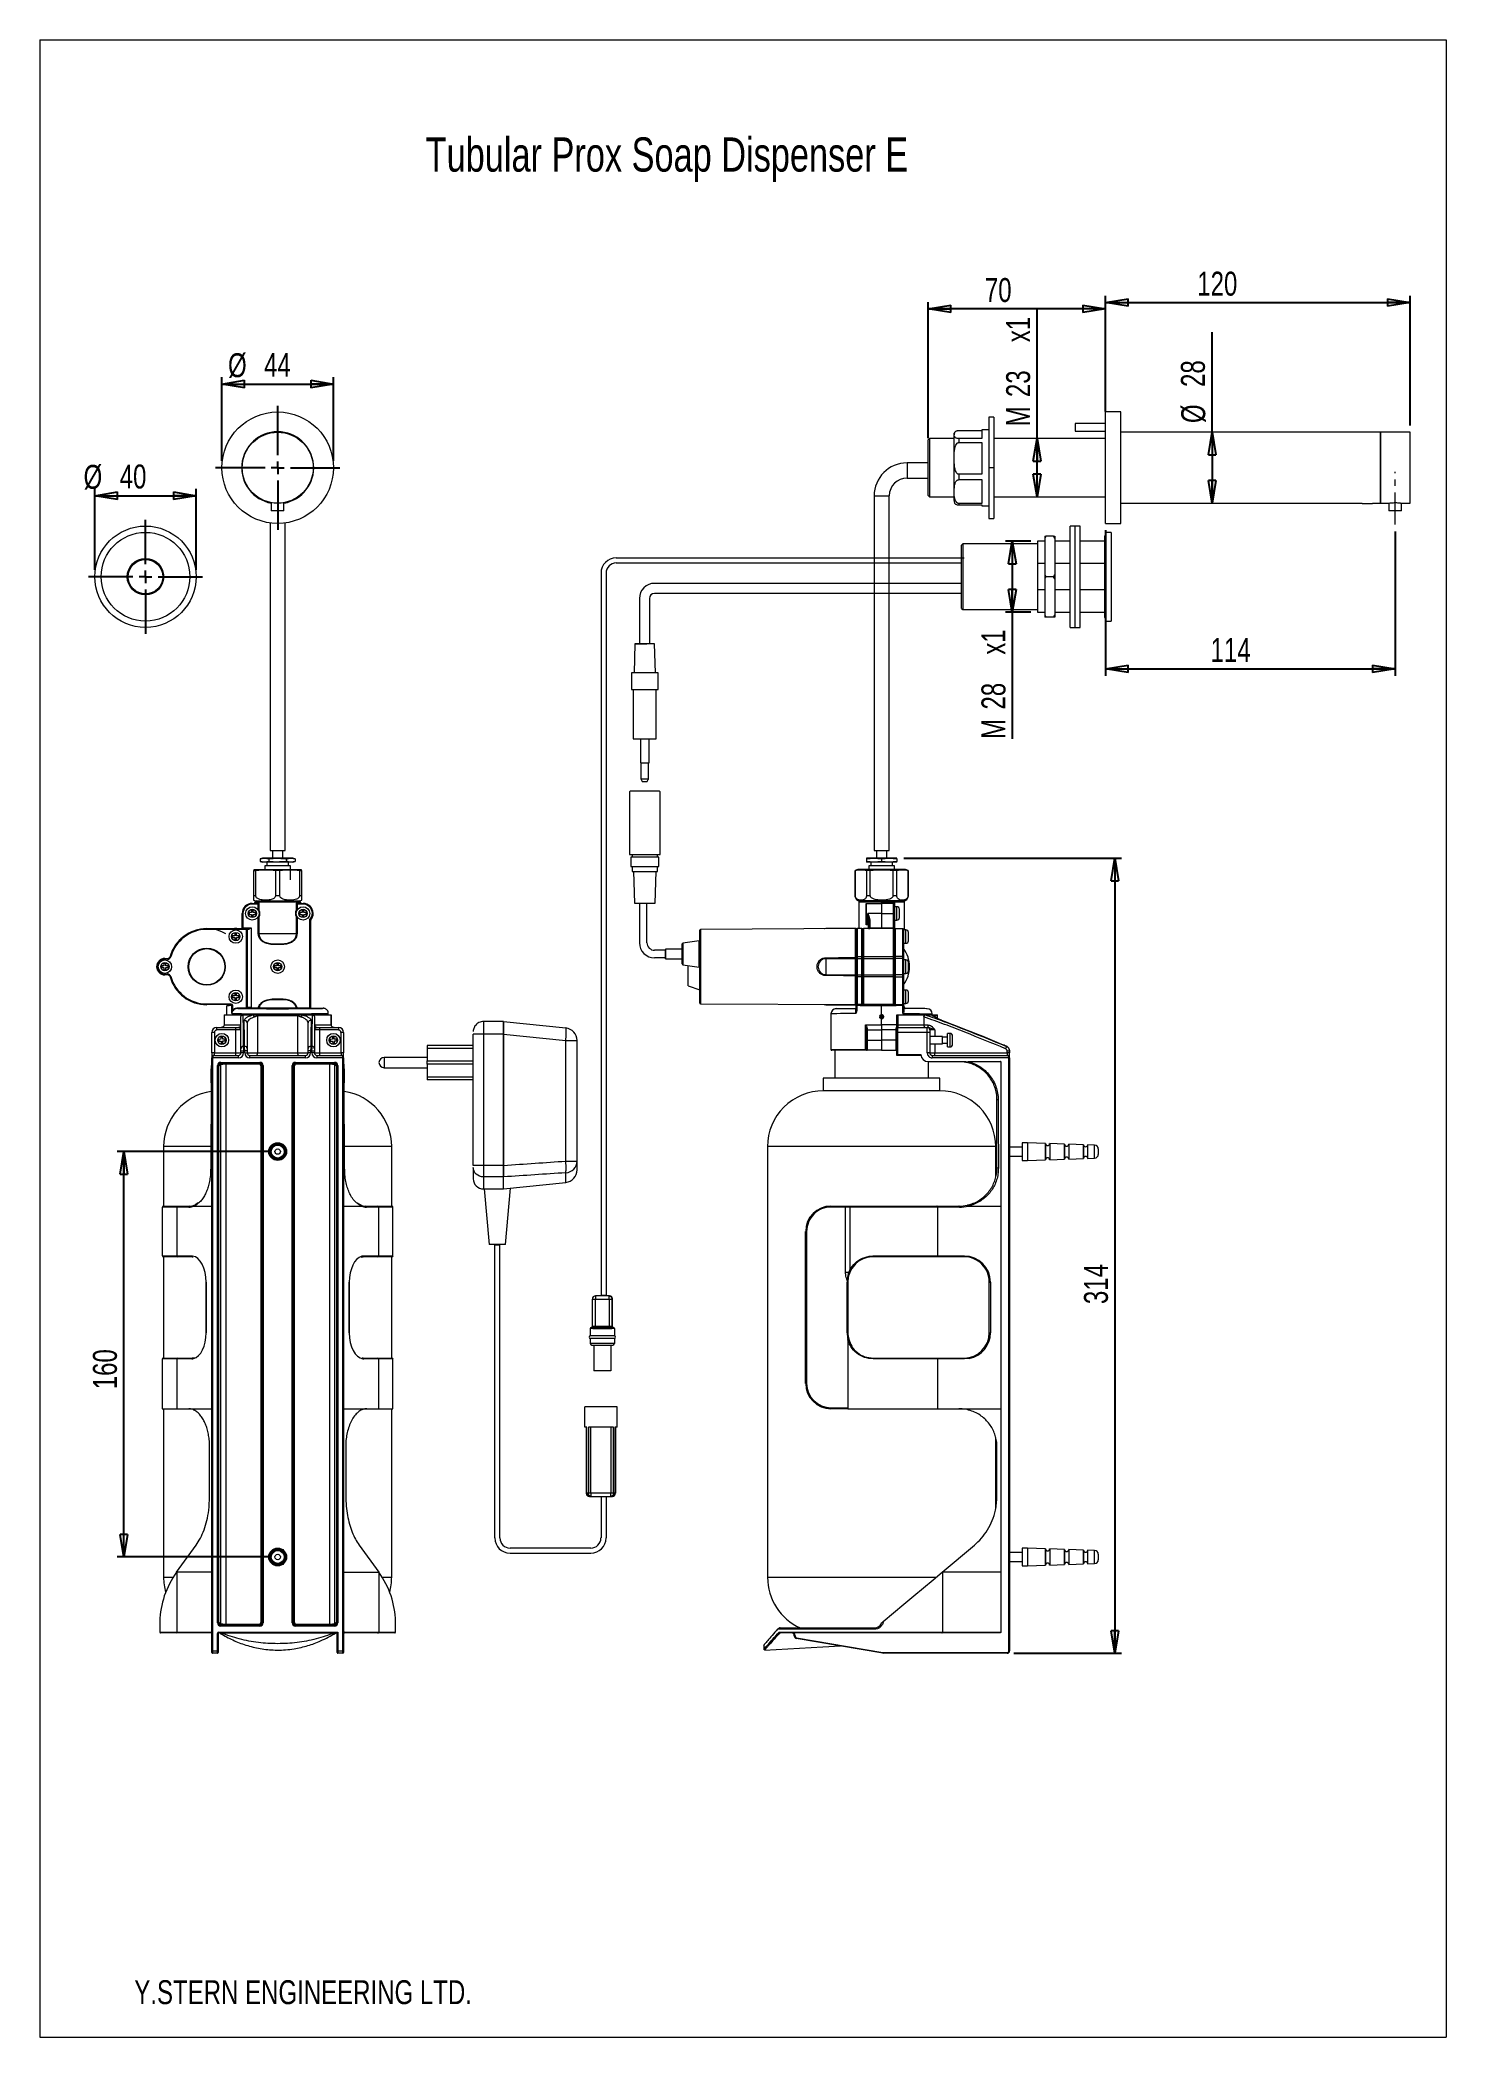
# Model space of a CAD drawing. Header units: millimetres. Extents: x 3 to 208, y 3 to 295.
import ezdxf

# ---------------------------------------------------------------- set-up
doc = ezdxf.new("R2010")
doc.units = ezdxf.units.MM
doc.linetypes.add('CENTERX2', pattern=[20.32, 12.7, -2.54, 2.54, -2.54])
doc.layers.add('DIM', color=176, linetype='Continuous')
doc.layers.add('LEVEL0', color=179, linetype='Continuous')
doc.styles.add('SLDTEXTSTYLE0', font='TXT', dxfattribs={"width": 0.75})
doc.dimstyles.new('SLDDIMSTYLE0', dxfattribs={"dimtxt": 3.5, "dimasz": 3.302, "dimexe": 0, "dimexo": 0.0625, "dimgap": 0.875, "dimtad": 1, "dimdec": 0, "dimlfac": 2.7, "dimrnd": 1e-09, "dimzin": 12, "dimdsep": 46, "dimtxsty": 'SLDTEXTSTYLE0', "dimblk1": 'CLOSED', "dimblk2": 'CLOSED', "dimsah": 1, "dimcen": 0.09, "dimadec": 0, "dimazin": 3, "dimtfac": 1, "dimtdec": 0, "dimtofl": 0, "dimtmove": 0, "dimatfit": 3, "dimldrblk": 'CLOSED', "dimfxl": 0, "dimfrac": 2, "dimtolj": 1, "dimtzin": 12, "dimarcsym": 0})
doc.dimstyles.new('SLDDIMSTYLE1', dxfattribs={"dimtxt": 3.5, "dimasz": 3.302, "dimexe": 0, "dimexo": 0.0625, "dimgap": 0.875, "dimtad": 1, "dimdec": 0, "dimlfac": 2.7, "dimrnd": 1e-09, "dimzin": 12, "dimdsep": 46, "dimtxsty": 'SLDTEXTSTYLE0', "dimblk1": 'CLOSED', "dimblk2": 'CLOSED', "dimsah": 1, "dimcen": 0.09, "dimadec": 0, "dimazin": 3, "dimtfac": 1, "dimtofl": 0, "dimtmove": 0, "dimatfit": 3, "dimldrblk": 'CLOSED', "dimfxl": 0, "dimfrac": 2, "dimtolj": 1, "dimtzin": 12, "dimarcsym": 0})

msp = doc.modelspace()

# ---------------------------------------------------------------- texts
at = {"layer": 'LEVEL0', "color": 7, "style": 'SLDTEXTSTYLE0'}
for s, insert, char_height, attachment_point in [('Tubular Prox Soap Dispenser E', (94.54, 280.29), 5, 2), ('Y.STERN ENGINEERING LTD.', (66.05, 10.9), 3.5, 3)]:
    msp.add_mtext(s, dxfattribs=dict(at, insert=insert, char_height=char_height, attachment_point=attachment_point))

# ---------------------------------------------------------------- blocks, each defined once
blk = doc.blocks.new('_CLOSED')
at = {"color": 0, "linetype": 'ByBlock', "lineweight": -2}
for p, q in [((-1, 0.166667), (0, 0)), ((-1, 0.166667), (-1, -0.166667)), ((0, 0), (-1, -0.166667)), ((0, 0), (-1, 0))]:
    blk.add_line(p, q, dxfattribs=at)
blk = doc.blocks.new('_D')
at = {"layer": 'LEVEL0', "color": 7}
for p, q in [((147.72, 221.26), (144.02, 221.26)), ((145.02, 221.26), (145.02, 210.89)), ((147.72, 210.89), (144.02, 210.89)), ((145.02, 210.89), (145.02, 192.36))]:
    blk.add_line(p, q, dxfattribs=at)
at = {"layer": 'LEVEL0', "color": 7, "xscale": 3.302, "yscale": 3.302}
for p, rotation in [((145.02, 221.26), 90.0000000000004), ((145.02, 210.89), 270.0000000000004)]:
    blk.add_blockref('_CLOSED', p, dxfattribs=dict(at, rotation=rotation))
at = {"layer": 'LEVEL0', "color": 7, "char_height": 3.5, "attachment_point": 1, "rotation": 90, "style": 'SLDTEXTSTYLE0'}
for s, insert in [('x1', (140.51, 204.67)), ('28', (140.51, 196.65)), ('M', (140.51, 192.36))]:
    blk.add_mtext(s, dxfattribs=dict(at, insert=insert))
blk = doc.blocks.new('_D_1')
at = {"layer": 'LEVEL0', "color": 7}
for p, q in [((148.63, 236.26), (148.63, 255.17)), ((148.63, 227.74), (148.63, 236.26))]:
    blk.add_line(p, q, dxfattribs=at)
at = {"layer": 'LEVEL0', "color": 7, "xscale": 3.302, "yscale": 3.302}
for p, rotation in [((148.63, 236.26), 90.00000000000041), ((148.63, 227.74), 270.0000000000004)]:
    blk.add_blockref('_CLOSED', p, dxfattribs=dict(at, rotation=rotation))
at = {"layer": 'LEVEL0', "color": 7, "char_height": 3.5, "attachment_point": 1, "rotation": 90, "style": 'SLDTEXTSTYLE0'}
for s, insert in [('x1', (144.12, 250.35)), ('23', (144.12, 242.33)), ('M', (144.12, 238.04))]:
    blk.add_mtext(s, dxfattribs=dict(at, insert=insert))
blk = doc.blocks.new('_D_2')
at = {"layer": 'LEVEL0', "color": 7}
for p, q in [((132.72, 236.33), (132.72, 256.22)), ((158.65, 255.22), (132.72, 255.22)), ((158.65, 240.22), (158.65, 256.22))]:
    blk.add_line(p, q, dxfattribs=at)
at = {"layer": 'LEVEL0', "color": 7, "xscale": 3.302, "yscale": 3.302, "rotation": 180.0000000000004}
blk.add_blockref('_CLOSED', (132.72, 255.22), dxfattribs=at)
at = {"layer": 'LEVEL0', "color": 7, "xscale": 3.302, "yscale": 3.302}
blk.add_blockref('_CLOSED', (158.65, 255.22), dxfattribs=at)
at = {"layer": 'LEVEL0', "color": 7, "insert": (141.01, 259.73), "char_height": 3.5, "attachment_point": 1, "style": 'SLDTEXTSTYLE0'}
blk.add_mtext('70', dxfattribs=at)
blk = doc.blocks.new('_D_3')
at = {"layer": 'LEVEL0', "color": 7}
for p, q in [((158.65, 241.15), (158.65, 257.15)), ((203.17, 238.18), (203.17, 257.15)), ((158.65, 256.15), (203.17, 256.15))]:
    blk.add_line(p, q, dxfattribs=at)
at = {"layer": 'LEVEL0', "color": 7, "xscale": 3.302, "yscale": 3.302, "rotation": 180.0000000000004}
blk.add_blockref('_CLOSED', (158.65, 256.15), dxfattribs=at)
at = {"layer": 'LEVEL0', "color": 7, "xscale": 3.302, "yscale": 3.302}
blk.add_blockref('_CLOSED', (203.17, 256.15), dxfattribs=at)
at = {"layer": 'LEVEL0', "color": 7, "insert": (172.05, 260.66), "char_height": 3.5, "attachment_point": 1, "style": 'SLDTEXTSTYLE0'}
blk.add_mtext('120', dxfattribs=at)
blk = doc.blocks.new('_D_4')
at = {"layer": 'LEVEL0', "color": 7}
for p, q in [((158.65, 222.85), (158.65, 201.6)), ((200.98, 222.7), (200.98, 201.6)), ((158.65, 202.6), (200.98, 202.6))]:
    blk.add_line(p, q, dxfattribs=at)
at = {"layer": 'LEVEL0', "color": 7, "xscale": 3.302, "yscale": 3.302, "rotation": 180.0000000000004}
blk.add_blockref('_CLOSED', (158.65, 202.6), dxfattribs=at)
at = {"layer": 'LEVEL0', "color": 7, "xscale": 3.302, "yscale": 3.302}
blk.add_blockref('_CLOSED', (200.98, 202.6), dxfattribs=at)
at = {"layer": 'LEVEL0', "color": 7, "insert": (174, 207.11), "char_height": 3.5, "attachment_point": 1, "style": 'SLDTEXTSTYLE0'}
blk.add_mtext('114', dxfattribs=at)
blk = doc.blocks.new('_D_5')
at = {"layer": 'LEVEL0', "color": 7}
for q in [(174.22, 251.82), (174.22, 226.81)]:
    blk.add_line((174.22, 237.18), q, dxfattribs=at)
at = {"layer": 'LEVEL0', "color": 7, "xscale": 3.302, "yscale": 3.302}
for p, rotation in [((174.22, 237.18), 90.0000000000004), ((174.22, 226.81), 270.0000000000004)]:
    blk.add_blockref('_CLOSED', p, dxfattribs=dict(at, rotation=rotation))
at = {"layer": 'LEVEL0', "color": 7, "char_height": 3.5, "attachment_point": 1, "rotation": 90, "style": 'SLDTEXTSTYLE0'}
for s, insert in [('28', (169.66, 243.81)), ('%%c', (169.71, 238.53))]:
    blk.add_mtext(s, dxfattribs=dict(at, insert=insert))
blk = doc.blocks.new('_D_6')
at = {"layer": 'LEVEL0', "color": 7}
for p, q in [((129.15, 174.92), (161, 174.92)), ((160, 174.92), (160, 58.69)), ((145.26, 58.69), (161, 58.69))]:
    blk.add_line(p, q, dxfattribs=at)
at = {"layer": 'LEVEL0', "color": 7, "xscale": 3.302, "yscale": 3.302}
for p, rotation in [((160, 174.92), 90.0000000000004), ((160, 58.69), 270.0000000000004)]:
    blk.add_blockref('_CLOSED', p, dxfattribs=dict(at, rotation=rotation))
at = {"layer": 'LEVEL0', "color": 7, "insert": (155.49, 109.74), "char_height": 3.5, "attachment_point": 1, "rotation": 90, "style": 'SLDTEXTSTYLE0'}
blk.add_mtext('314', dxfattribs=at)
blk = doc.blocks.new('_D_7')
at = {"layer": 'LEVEL0', "color": 7}
for p, q in [((36.66, 132.03), (14.18, 132.03)), ((15.18, 72.77), (15.18, 132.03)), ((36.66, 72.77), (14.18, 72.77))]:
    blk.add_line(p, q, dxfattribs=at)
at = {"layer": 'LEVEL0', "color": 7, "xscale": 3.302, "yscale": 3.302}
for p, rotation in [((15.18, 132.03, 34.8), 90.0000000000008), ((15.18, 72.77, 34.8), 270.0000000000008)]:
    blk.add_blockref('_CLOSED', p, dxfattribs=dict(at, rotation=rotation))
at = {"layer": 'LEVEL0', "color": 7, "insert": (10.66, 97.29, 34.8), "char_height": 3.5, "attachment_point": 1, "rotation": 90, "style": 'SLDTEXTSTYLE0'}
blk.add_mtext('160', dxfattribs=at)
blk = doc.blocks.new('_D_8')
at = {"layer": 'LEVEL0', "color": 7}
for p, q in [((29.51, 233), (29.51, 245.23)), ((29.51, 244.23), (45.8, 244.23)), ((45.8, 233), (45.8, 245.23))]:
    blk.add_line(p, q, dxfattribs=at)
at = {"layer": 'LEVEL0', "color": 7, "xscale": 3.302, "yscale": 3.302, "rotation": 180.0000000000004}
blk.add_blockref('_CLOSED', (29.51, 244.23, 34.8), dxfattribs=at)
at = {"layer": 'LEVEL0', "color": 7, "xscale": 3.302, "yscale": 3.302}
blk.add_blockref('_CLOSED', (45.8, 244.23, 34.8), dxfattribs=at)
at = {"layer": 'LEVEL0', "color": 7, "char_height": 3.5, "attachment_point": 1, "style": 'SLDTEXTSTYLE0'}
for s, insert in [('%%c', (30.4, 248.74, 34.8)), ('44', (35.67, 248.79, 34.8))]:
    blk.add_mtext(s, dxfattribs=dict(at, insert=insert))
blk = doc.blocks.new('_D_9')
at = {"layer": 'LEVEL0', "color": 7}
for p, q in [((10.93, 217.07), (10.93, 228.91)), ((10.93, 227.91), (25.75, 227.91)), ((25.75, 217.07), (25.75, 228.91))]:
    blk.add_line(p, q, dxfattribs=at)
at = {"layer": 'LEVEL0', "color": 7, "xscale": 3.302, "yscale": 3.302, "rotation": 180.0000000000004}
blk.add_blockref('_CLOSED', (10.93, 227.91, 34.8), dxfattribs=at)
at = {"layer": 'LEVEL0', "color": 7, "xscale": 3.302, "yscale": 3.302}
blk.add_blockref('_CLOSED', (25.75, 227.91, 34.8), dxfattribs=at)
at = {"layer": 'LEVEL0', "color": 7, "char_height": 3.5, "attachment_point": 1, "style": 'SLDTEXTSTYLE0'}
for s, insert in [('%%c', (9.29, 232.42, 34.8)), ('40', (14.57, 232.47, 34.8))]:
    blk.add_mtext(s, dxfattribs=dict(at, insert=insert))
blk = doc.blocks.new('SW_CENTERMARKSYMBOL_0')
at = {"layer": 'LEVEL0', "color": 0}
for p, q in [((0, 1.85), (0, 9.07)), ((-1.85, 0), (-9.07, 0)), ((0, 0), (-0.93, 0)), ((0, 0), (0, 0.93)), ((0, 0), (0, -0.93)), ((0, 0), (0.93, 0)), ((1.85, 0), (9.07, 0)), ((0, -1.85), (0, -9.07))]:
    blk.add_line(p, q, dxfattribs=at)
blk = doc.blocks.new('SW_CENTERMARKSYMBOL_1')
at = {"layer": 'LEVEL0', "color": 0}
for p, q in [((0, 1.85), (0, 8.33)), ((-1.85, 0), (-8.33, 0)), ((0, 0), (-0.93, 0)), ((0, 0), (0, 0.93)), ((0, 0), (0, -0.93)), ((0, 0), (0.93, 0)), ((1.85, 0), (8.33, 0)), ((0, -1.85), (0, -8.33))]:
    blk.add_line(p, q, dxfattribs=at)

# ---------------------------------------------------------------- dimensions: what is measured, and where the dimension line sits
at = {"layer": 'LEVEL0', "color": 7}
for base, p1, p2, picture, middle in [((203.17, 256.15), (158.65, 240.15), (203.17, 237.18), '_D_3', (177.36, 256.15)), ((132.72, 255.22), (158.65, 239.22), (132.72, 235.33), '_D_2', (145.02, 255.22)), ((200.98, 202.6), (158.65, 223.85), (200.98, 223.7), '_D_4', (179.3, 202.6))]:
    dim = msp.add_linear_dim(base=base, p1=p1, p2=p2, dimstyle='SLDDIMSTYLE1', dxfattribs=at)
    dim.commit()
    dim.dimension.update_dxf_attribs({"geometry": picture, "text_midpoint": middle, "dimtype": 160})
for base, p1, p2, text, picture, middle in [((148.63, 236.26), (158.85, 227.74), (137.59, 236.26), 'M<>x1', '_D_1', (148.63, 246.61)), ((174.22, 226.81), (160.5, 237.18), (163.7, 226.81), '%%c<>', '_D_5', (174.22, 245.18)), ((145.02, 210.89), (148.72, 221.26), (148.72, 210.89), 'M<>x1', '_D', (145.02, 200.93))]:
    dim = msp.add_linear_dim(base=base, p1=p1, p2=p2, angle=90, text=text, dimstyle='SLDDIMSTYLE0', dxfattribs=at)
    dim.commit()
    dim.dimension.update_dxf_attribs({"geometry": picture, "text_midpoint": middle, "dimtype": 160})
for base, p1, p2, picture, middle in [((45.8, 244.23), (29.51, 232), (45.8, 232), '_D_8', (37.04, 244.23)), ((25.75, 227.91), (10.93, 216.07), (25.75, 216.07), '_D_9', (15.94, 227.91))]:
    dim = msp.add_linear_dim(base=base, p1=p1, p2=p2, text='%%c<>', dimstyle='SLDDIMSTYLE0', dxfattribs=at)
    dim.commit()
    dim.dimension.update_dxf_attribs({"geometry": picture, "text_midpoint": middle, "dimtype": 160})
for base, p1, p2, picture, middle in [((160, 58.69), (128.15, 174.92), (144.26, 58.69), '_D_6', (160, 115.04)), ((15.18, 132.03), (37.66, 72.77), (37.66, 132.03), '_D_7', (15.18, 102.59))]:
    dim = msp.add_linear_dim(base=base, p1=p1, p2=p2, angle=90, dimstyle='SLDDIMSTYLE1', dxfattribs=at)
    dim.commit()
    dim.dimension.update_dxf_attribs({"geometry": picture, "text_midpoint": middle, "dimtype": 160})

# ---------------------------------------------------------------- linework, layer by layer
at = {"color": 7, "linetype": 'Continuous', "lineweight": 15}
for p, q in [((142.32, 239.41), (141.58, 239.41)), ((141.58, 239.41), (141.58, 232)), ((142.32, 239.41), (142.32, 232)), ((160.87, 240.15), (158.65, 240.15)), ((158.65, 223.85), (158.65, 240.15)), ((160.87, 223.85), (160.87, 240.15)), ((136.5, 233.32), (136.5, 236.79)), ((137.24, 237.44), (140.58, 237.44)), ((141.58, 237.56), (140.58, 237.56)), ((140.58, 237.56), (140.58, 236.26)), ((158.65, 238.47), (154.2, 238.47)), ((154.2, 238.47), (154.2, 237.36)), ((154.2, 237.36), (158.65, 237.36)), ((198.83, 237.18), (160.87, 237.18)), ((203.17, 237.18), (198.83, 237.18)), ((198.83, 232), (198.83, 237.18)), ((198.83, 237.18), (198.83, 226.81)), ((203.17, 232), (203.17, 237.18)), ((132.91, 236.26), (132.72, 236.07)), ((132.72, 227.93), (132.72, 236.07)), ((136.37, 236.26), (132.91, 236.26)), ((132.91, 236.26), (132.91, 227.74)), ((140.58, 236.26), (137.24, 236.26)), ((137.24, 235.7), (140.58, 235.7)), ((140.58, 235.7), (140.58, 231.04)), ((158.65, 236.26), (142.32, 236.26)), ((132.72, 232.71), (129.63, 232.71)), ((140.58, 231.04), (137.24, 231.04)), ((141.58, 232), (141.58, 224.59)), ((142.32, 232), (142.32, 224.59)), ((198.83, 226.81), (198.83, 232)), ((203.17, 226.81), (203.17, 232)), ((124.81, 227.89), (124.81, 176.03)), ((127.03, 176.03), (127.03, 227.89)), ((129.63, 230.49), (132.72, 230.49)), ((132.72, 227.93), (132.91, 227.74)), ((132.91, 227.74), (136.5, 227.74)), ((137.24, 230.26), (140.58, 230.26)), ((140.58, 230.26), (140.58, 226.78)), ((142.32, 227.74), (158.65, 227.74)), ((36.55, 226.93), (36.55, 226.88)), ((36.73, 226.86), (36.55, 226.9)), ((36.73, 226.9), (36.73, 225.7)), ((38.39, 225.7), (36.73, 225.7)), ((38.58, 225.7), (38.39, 225.7)), ((38.58, 225.7), (38.58, 226.9)), ((140.58, 226.78), (137.24, 226.78)), ((137.24, 226.56), (140.58, 226.56)), ((140.58, 226.56), (140.58, 226.44)), ((140.58, 226.44), (141.58, 226.44)), ((160.87, 226.81), (162.35, 226.81)), ((162.35, 226.81), (163.81, 226.81)), ((163.81, 226.81), (163.83, 226.81)), ((163.83, 226.81), (196.17, 226.81)), ((196.17, 226.81), (196.17, 226.78)), ((196.17, 226.78), (197.65, 226.78)), ((197.65, 226.78), (197.65, 226.81)), ((197.65, 226.81), (198.83, 226.81)), ((198.83, 226.81), (200.05, 226.81)), ((200.05, 226.81), (200.05, 225.7)), ((201.91, 225.7), (200.05, 225.7)), ((201.91, 225.7), (201.91, 226.81)), ((201.91, 226.81), (203.17, 226.81)), ((36.54, 223.93), (36.54, 176.03)), ((38.77, 176.03), (38.77, 223.93)), ((141.58, 224.59), (142.32, 224.59)), ((149.94, 222), (149.76, 221.66)), ((149.76, 222), (149.94, 222)), ((149.76, 222), (149.76, 221.66)), ((151.05, 222), (149.94, 222)), ((151.24, 221.66), (151.05, 222)), ((151.05, 222), (151.24, 222)), ((151.24, 222), (151.24, 221.66)), ((154.2, 223.48), (153.46, 223.48)), ((153.46, 208.66), (153.46, 223.48)), ((154.94, 223.48), (154.2, 223.48)), ((154.2, 208.66), (154.2, 223.48)), ((154.94, 208.66), (154.94, 223.48)), ((158.65, 223.85), (160.87, 223.85)), ((159.46, 222.55), (158.65, 222.55)), ((158.65, 222.55), (158.65, 209.59)), ((159.46, 222.55), (159.46, 209.59)), ((137.8, 220.89), (137.61, 220.7)), ((137.61, 211.44), (137.61, 220.7)), ((148.72, 220.89), (137.8, 220.89)), ((137.8, 220.89), (137.8, 211.26)), ((149.76, 221.26), (148.72, 221.26)), ((148.72, 221.26), (148.72, 218)), ((149.76, 221.66), (149.76, 216.41)), ((151.24, 221.66), (151.24, 216.41)), ((153.46, 221.26), (151.24, 221.26)), ((158.5, 221.26), (154.94, 221.26)), ((148.72, 218), (148.72, 216.07)), ((149.76, 218), (148.72, 218)), ((148.72, 216.07), (148.72, 214.15)), ((149.76, 216.41), (149.94, 216.07)), ((149.76, 216.41), (149.76, 215.74)), ((149.94, 216.07), (149.76, 215.74)), ((151.05, 216.07), (149.94, 216.07)), ((151.05, 216.07), (151.24, 216.41)), ((151.24, 215.74), (151.05, 216.07)), ((153.46, 218), (151.24, 218)), ((151.24, 216.41), (151.24, 215.74)), ((158.5, 218), (154.94, 218)), ((149.76, 214.15), (148.72, 214.15)), ((148.72, 214.15), (148.72, 210.89)), ((149.76, 215.74), (149.76, 210.48)), ((151.24, 215.74), (151.24, 210.48)), ((153.46, 214.15), (151.24, 214.15)), ((158.5, 214.15), (154.94, 214.15)), ((137.61, 211.44), (137.8, 211.26)), ((137.8, 211.26), (148.72, 211.26)), ((148.72, 210.89), (149.76, 210.89)), ((149.76, 210.48), (149.94, 210.15)), ((149.76, 210.48), (149.76, 210.15)), ((151.05, 210.15), (151.24, 210.48)), ((151.24, 210.89), (153.46, 210.89)), ((151.24, 210.48), (151.24, 210.15)), ((154.94, 210.89), (158.5, 210.89)), ((149.94, 210.15), (149.76, 210.15)), ((151.05, 210.15), (149.94, 210.15)), ((151.24, 210.15), (151.05, 210.15)), ((153.46, 208.66), (154.2, 208.66)), ((154.2, 208.66), (154.94, 208.66)), ((158.65, 209.59), (159.46, 209.59)), ((36.54, 176.03), (38.77, 176.03)), ((36.92, 176.03), (36.92, 174.92)), ((38.4, 174.92), (38.4, 176.03)), ((124.81, 176.03), (127.03, 176.03)), ((125.18, 176.03), (125.18, 174.92)), ((126.66, 174.92), (126.66, 176.03)), ((34.46, 173.14), (34.14, 173.14)), ((34.14, 173.14), (34.46, 173.14)), ((34.14, 173.14), (34.14, 169.43)), ((34.18, 173.25), (41.13, 173.25)), ((35.8, 173.23), (34.46, 173.14)), ((34.46, 169.43), (34.46, 173.14)), ((34.64, 173.25), (35.8, 173.25)), ((35.43, 174.92), (35.09, 174.82)), ((35.09, 174.82), (35.73, 174.92)), ((35.09, 174.82), (35.09, 174.45)), ((35.09, 174.45), (35.43, 174.36)), ((35.73, 174.36), (35.09, 174.45)), ((35.73, 174.92), (35.43, 174.92)), ((35.73, 174.36), (35.43, 174.36)), ((35.73, 174.92), (36.37, 174.82)), ((37.66, 174.92), (35.73, 174.92)), ((36.37, 174.45), (35.73, 174.36)), ((37.66, 174.36), (35.73, 174.36)), ((35.8, 173.8), (35.8, 173.25)), ((39.51, 173.8), (35.8, 173.8)), ((36.08, 174.36), (36.08, 173.8)), ((36.37, 174.82), (37.66, 174.92)), ((36.37, 174.82), (36.37, 174.45)), ((37.66, 174.36), (36.37, 174.45)), ((37.98, 173.14), (37.33, 173.14)), ((37.33, 173.14), (37.33, 169.43)), ((39.58, 174.92), (37.66, 174.92)), ((39.58, 174.36), (37.66, 174.36)), ((37.98, 169.43), (37.98, 173.14)), ((38.94, 174.82), (39.58, 174.92)), ((38.94, 174.82), (38.94, 174.45)), ((39.58, 174.36), (38.94, 174.45)), ((39.23, 173.8), (39.23, 174.36)), ((39.51, 171.77), (39.51, 173.8)), ((40.85, 173.14), (39.51, 173.24)), ((39.58, 174.92), (40.22, 174.82)), ((39.88, 174.92), (39.58, 174.92)), ((40.22, 174.45), (39.58, 174.36)), ((39.88, 174.36), (39.58, 174.36)), ((40.22, 174.82), (39.88, 174.92)), ((39.88, 174.36), (40.22, 174.45)), ((40.22, 174.82), (40.22, 174.45)), ((41.17, 173.14), (40.85, 173.14)), ((40.85, 173.14), (41.17, 173.14)), ((40.85, 173.14), (40.85, 169.43)), ((41.17, 169.43), (41.17, 173.14)), ((122.44, 173.25), (122.03, 173.14)), ((122.03, 173.14), (122.03, 169.43)), ((122.05, 173.14), (122.03, 173.14)), ((122.05, 169.43), (122.05, 173.14)), ((124.18, 173.25), (122.44, 173.25)), ((123.7, 174.82), (124.81, 174.92)), ((123.7, 174.92), (123.7, 174.82)), ((124.81, 174.92), (123.7, 174.92)), ((123.7, 174.82), (123.7, 174.45)), ((124.81, 174.36), (123.7, 174.45)), ((123.7, 174.45), (123.7, 174.36)), ((124.81, 174.36), (123.7, 174.36)), ((124.27, 173.14), (123.7, 173.14)), ((123.7, 173.14), (123.7, 169.43)), ((124.07, 173.8), (124.07, 173.25)), ((127.78, 173.8), (124.07, 173.8)), ((129.4, 173.25), (124.18, 173.25)), ((124.27, 169.43), (124.27, 173.14)), ((124.35, 174.36), (124.35, 173.8)), ((124.81, 174.92), (125.92, 174.82)), ((127.03, 174.92), (124.81, 174.92)), ((125.92, 174.45), (124.81, 174.36)), ((127.03, 174.36), (124.81, 174.36)), ((125.92, 174.82), (127.03, 174.92)), ((125.92, 174.82), (125.92, 174.45)), ((127.03, 174.36), (125.92, 174.45)), ((127.03, 174.92), (128.15, 174.82)), ((128.15, 174.92), (127.03, 174.92)), ((128.15, 174.45), (127.03, 174.36)), ((128.15, 174.36), (127.03, 174.36)), ((127.5, 173.8), (127.5, 174.36)), ((127.58, 173.14), (127.58, 169.43)), ((128.14, 173.14), (127.58, 173.14)), ((127.78, 173.25), (127.78, 173.8)), ((128.14, 169.43), (128.14, 173.14)), ((128.15, 174.82), (128.15, 174.92)), ((128.15, 174.82), (128.15, 174.45)), ((128.15, 174.36), (128.15, 174.45)), ((129.81, 173.14), (129.4, 173.25)), ((129.81, 173.14), (129.8, 173.14)), ((129.8, 173.14), (129.8, 169.43)), ((129.81, 169.43), (129.81, 173.14)), ((32.47, 164.73), (32.47, 166.84)), ((33.82, 166.97), (33.49, 166.97)), ((33.49, 166.97), (33.49, 166.71)), ((33.49, 166.71), (33.82, 166.71)), ((33.82, 167.31), (33.82, 166.97)), ((34.08, 167.31), (33.82, 167.31)), ((33.82, 166.71), (33.82, 166.38)), ((33.95, 168.32), (34.68, 168.32)), ((34.08, 166.97), (34.08, 167.31)), ((34.42, 166.97), (34.08, 166.97)), ((34.08, 166.38), (34.08, 166.71)), ((34.08, 166.71), (34.42, 166.71)), ((34.32, 168.51), (34.32, 168.43)), ((34.42, 166.71), (34.42, 166.97)), ((34.51, 168.69), (40.8, 168.69)), ((40.63, 168.32), (41.36, 168.32)), ((41.23, 166.97), (40.9, 166.97)), ((40.9, 166.97), (40.9, 166.71)), ((40.9, 166.71), (41.23, 166.71)), ((40.99, 168.51), (40.99, 168.43)), ((41.23, 167.31), (41.23, 166.97)), ((41.49, 167.31), (41.23, 167.31)), ((41.23, 166.71), (41.23, 166.38)), ((41.49, 166.97), (41.49, 167.31)), ((41.82, 166.97), (41.49, 166.97)), ((41.49, 166.38), (41.49, 166.71)), ((41.49, 166.71), (41.82, 166.71)), ((41.82, 166.71), (41.82, 166.97)), ((122.59, 168.51), (122.59, 164.62)), ((124.35, 168.69), (122.78, 168.69)), ((122.78, 168.69), (125.92, 168.69)), ((123.67, 168.32), (123.7, 168.32)), ((123.7, 165.36), (123.7, 168.32)), ((123.7, 168.32), (125.92, 168.32)), ((129.07, 168.69), (124.35, 168.69)), ((125.92, 168.69), (129.07, 168.69)), ((125.92, 168.51), (125.92, 168.69)), ((125.92, 168.51), (125.92, 168.43)), ((125.92, 168.32), (125.92, 168.43)), ((125.92, 168.32), (125.92, 166.84)), ((127.66, 168.32), (125.92, 168.32)), ((125.92, 166.84), (125.92, 164.73)), ((127.78, 168.21), (127.78, 166.84)), ((128.15, 167.82), (127.78, 167.82)), ((127.78, 166.84), (127.78, 164.8)), ((128.52, 166.23), (128.52, 167.45)), ((129.26, 164.44), (129.26, 168.51)), ((27.29, 164.62), (33.1, 164.62)), ((31.4, 163.59), (31.07, 163.59)), ((31.07, 163.59), (31.07, 163.33)), ((31.66, 163.92), (31.4, 163.92)), ((31.4, 163.92), (31.4, 163.59)), ((31.66, 163.59), (31.66, 163.92)), ((31.99, 163.59), (31.66, 163.59)), ((31.99, 163.33), (31.99, 163.59)), ((32.62, 164.66), (32.54, 164.66)), ((33.1, 164.62), (33.27, 164.62)), ((33.21, 164.51), (33.21, 153.07)), ((33.82, 166.38), (34.08, 166.38)), ((41.23, 166.38), (41.49, 166.38)), ((42.47, 165.87), (42.47, 153.08)), ((99.33, 159.06), (99.33, 164.39)), ((122.11, 164.62), (99.44, 164.5)), ((122.11, 164.66), (117.77, 164.63)), ((122.22, 164.55), (122.22, 164.51)), ((122.22, 160.51), (122.22, 164.51)), ((123.03, 164.62), (122.33, 164.62)), ((123.03, 164.62), (123.11, 164.62)), ((123.11, 164.62), (123.29, 164.62)), ((123.15, 164.51), (123.15, 160.51)), ((123.18, 160.51), (123.18, 164.51)), ((127.66, 164.62), (123.29, 164.62)), ((123.7, 165.36), (123.89, 165.36)), ((123.7, 165.29), (123.7, 165.36)), ((124.07, 164.77), (124.07, 165.89)), ((124.07, 164.73), (124.07, 164.77)), ((125.92, 164.66), (124.18, 164.66)), ((125.92, 164.66), (125.92, 164.73)), ((127.8, 164.66), (125.92, 164.66)), ((125.92, 164.62), (125.92, 164.66)), ((127.66, 164.62), (127.85, 164.62)), ((127.78, 165.86), (128.15, 165.86)), ((127.78, 164.81), (127.78, 164.8)), ((127.78, 164.8), (127.78, 164.73)), ((127.78, 164.51), (127.78, 160.51)), ((127.85, 164.63), (127.8, 164.66)), ((127.81, 160.51), (127.81, 164.51)), ((127.85, 164.62), (127.92, 164.62)), ((127.92, 164.62), (129, 164.62)), ((129.11, 164.51), (129.11, 160.51)), ((129.48, 164.44), (129.11, 164.44)), ((129.85, 162.85), (129.85, 164.07)), ((31.07, 163.33), (31.4, 163.33)), ((31.4, 163.33), (31.4, 163)), ((31.4, 163), (31.66, 163)), ((31.66, 163), (31.66, 163.33)), ((31.66, 163.33), (31.99, 163.33)), ((96.78, 161.61), (94.35, 161.61)), ((96.78, 159.46), (96.78, 162.38)), ((99.24, 162.82), (96.87, 162.49)), ((129.11, 162.48), (129.48, 162.48)), ((21.04, 159.19), (20.71, 159.19)), ((20.71, 159.19), (20.71, 158.93)), ((20.71, 158.93), (21.04, 158.93)), ((21.04, 159.53), (21.04, 159.19)), ((21.3, 159.53), (21.04, 159.53)), ((21.04, 158.93), (21.04, 158.6)), ((21.04, 158.6), (21.3, 158.6)), ((21.17, 160.27), (21.57, 160.27)), ((21.57, 157.86), (21.17, 157.86)), ((21.3, 159.19), (21.3, 159.53)), ((21.64, 159.19), (21.3, 159.19)), ((21.3, 158.6), (21.3, 158.93)), ((21.3, 158.93), (21.64, 158.93)), ((21.64, 158.93), (21.64, 159.19)), ((37.53, 159.19), (37.19, 159.19)), ((37.19, 159.19), (37.19, 158.93)), ((37.19, 158.93), (37.53, 158.93)), ((37.53, 159.53), (37.53, 159.19)), ((37.79, 159.53), (37.53, 159.53)), ((37.53, 158.93), (37.53, 158.6)), ((37.53, 158.6), (37.79, 158.6)), ((37.79, 159.19), (37.79, 159.53)), ((38.12, 159.19), (37.79, 159.19)), ((37.79, 158.6), (37.79, 158.93)), ((37.79, 158.93), (38.12, 158.93)), ((38.12, 158.93), (38.12, 159.19)), ((94.35, 160.23), (96.78, 160.23)), ((96.87, 159.35), (99.24, 159.01)), ((97.66, 156.26), (97.66, 159.23)), ((99.33, 153.74), (99.33, 159.06)), ((116.66, 159.01), (116.66, 159.12)), ((117.77, 160.23), (122.11, 160.27)), ((117.77, 157.9), (122.11, 157.86)), ((122.22, 160.16), (122.22, 160.51)), ((122.22, 160.38), (122.22, 160.16)), ((122.22, 157.97), (122.22, 160.16)), ((122.22, 157.97), (122.22, 157.75)), ((122.22, 157.62), (122.22, 157.97)), ((122.33, 160.27), (123.03, 160.27)), ((122.33, 157.86), (123.03, 157.86)), ((123.15, 160.51), (123.15, 160.16)), ((123.15, 160.16), (123.15, 157.97)), ((123.15, 157.97), (123.15, 157.62)), ((123.18, 160.16), (123.18, 160.51)), ((123.18, 157.97), (123.18, 160.16)), ((123.18, 157.62), (123.18, 157.97)), ((123.29, 160.27), (127.66, 160.27)), ((123.29, 157.86), (127.66, 157.86)), ((127.78, 160.51), (127.78, 160.16)), ((127.78, 160.16), (127.78, 157.97)), ((127.78, 157.97), (127.78, 157.62)), ((127.81, 160.16), (127.81, 160.51)), ((127.81, 157.97), (127.81, 160.16)), ((127.81, 157.62), (127.81, 157.97)), ((129, 160.27), (127.92, 160.27)), ((129, 157.86), (127.92, 157.86)), ((129.11, 160.51), (129.11, 160.16)), ((129.11, 160.16), (129.11, 157.97)), ((129.48, 160.05), (129.11, 160.05)), ((129.11, 158.08), (129.48, 158.08)), ((129.11, 157.97), (129.11, 157.62)), ((129.85, 158.45), (129.85, 159.68)), ((31.4, 154.8), (31.07, 154.8)), ((31.07, 154.8), (31.07, 154.54)), ((31.4, 155.13), (31.4, 154.8)), ((31.66, 155.13), (31.4, 155.13)), ((31.66, 154.8), (31.66, 155.13)), ((31.99, 154.8), (31.66, 154.8)), ((31.99, 154.54), (31.99, 154.8)), ((97.66, 156.26), (99.33, 155.67)), ((122.22, 153.62), (122.22, 157.62)), ((123.15, 157.62), (123.15, 153.62)), ((123.18, 153.62), (123.18, 157.62)), ((127.78, 157.62), (127.78, 153.62)), ((127.81, 153.62), (127.81, 157.62)), ((129.11, 157.62), (129.11, 153.62)), ((129.48, 155.65), (129.11, 155.65)), ((129.85, 154.06), (129.85, 155.28)), ((30.79, 153.51), (27.29, 153.51)), ((29.82, 152.01), (29.82, 150.55)), ((29.82, 152.01), (32.57, 152.01)), ((29.83, 152.03), (34.11, 152.03)), ((30.25, 152.03), (30.25, 153.36)), ((30.36, 153.47), (30.63, 153.47)), ((31.07, 154.54), (31.4, 154.54)), ((31.4, 154.54), (31.4, 154.21)), ((31.4, 154.21), (31.66, 154.21)), ((31.66, 154.54), (31.99, 154.54)), ((31.66, 154.21), (31.66, 154.54)), ((34.11, 152.03), (34.73, 152.03)), ((34.73, 152.03), (40.58, 152.03)), ((40.58, 152.03), (41.2, 152.03)), ((41.2, 152.03), (45.48, 152.03)), ((42.55, 152.99), (44.32, 152.99)), ((42.58, 152.98), (44.32, 152.98)), ((42.75, 152.01), (45.49, 152.01)), ((45.06, 152.03), (45.06, 152.24)), ((45.06, 152.03), (45.06, 152.24)), ((45.5, 150.55), (45.5, 152.01)), ((99.44, 153.63), (122.11, 153.51)), ((117.77, 153.5), (122.11, 153.47)), ((118.52, 152.19), (118.52, 146.95)), ((122.22, 153.62), (122.22, 153.58)), ((122.22, 153.4), (122.22, 153.62)), ((122.22, 152.63), (122.22, 153.4)), ((123.03, 153.51), (122.33, 153.51)), ((122.64, 153.49), (122.64, 153.49)), ((122.89, 153.47), (125.92, 153.47)), ((123.11, 153.51), (123.03, 153.51)), ((123.29, 153.51), (123.11, 153.51)), ((127.66, 153.51), (123.29, 153.51)), ((125.66, 151.84), (125.66, 151.66)), ((125.92, 152.03), (125.85, 152.03)), ((125.92, 153.47), (125.92, 153.51)), ((125.92, 153.36), (125.92, 153.47)), ((125.92, 153.47), (128.07, 153.47)), ((125.92, 152.03), (125.92, 153.36)), ((125.92, 152.03), (126, 152.03)), ((125.92, 152.03), (125.92, 151.66)), ((126.18, 151.84), (126.18, 151.66)), ((127.85, 153.51), (127.66, 153.51)), ((127.92, 153.51), (127.85, 153.51)), ((127.92, 153.51), (129, 153.51)), ((128.15, 152.03), (128.2, 152.03)), ((128.15, 150.55), (128.15, 152.03)), ((128.2, 152.03), (133.26, 152.03)), ((128.29, 152.01), (132.33, 152.01)), ((129.11, 153.69), (129.48, 153.69)), ((129.11, 153.62), (129.11, 153.4)), ((129.11, 153.4), (129.11, 152.66)), ((133.26, 152.03), (133.53, 152.03)), ((133.33, 152.03), (133.33, 152.18)), ((133.53, 152.03), (134.07, 152.03)), ((134.11, 151.48), (134.11, 151.87)), ((28.03, 146.47), (28.03, 149.43)), ((28.77, 150.18), (31.54, 150.18)), ((29.82, 150.55), (29.82, 150.55)), ((31.54, 150.18), (31.92, 150.18)), ((43.4, 150.18), (43.77, 150.18)), ((43.77, 150.18), (46.54, 150.18)), ((45.49, 150.55), (45.5, 150.55)), ((47.29, 149.43), (47.29, 146.47)), ((66.24, 130.01), (66.24, 149.22)), ((67.72, 151.06), (67.57, 151.04)), ((70.65, 151.06), (67.72, 151.06)), ((70.65, 150.87), (70.68, 150.87)), ((70.65, 149.22), (70.65, 130.01)), ((70.68, 151.06), (79.76, 150.1)), ((70.68, 149.22), (70.68, 151.06)), ((70.68, 130.01), (70.68, 149.22)), ((123.7, 149.69), (123.7, 149.99)), ((123.7, 148.32), (123.7, 149.69)), ((123.81, 149.81), (125.92, 149.81)), ((125.85, 151.66), (125.66, 151.66)), ((125.92, 151.66), (125.85, 151.66)), ((125.85, 151.47), (125.92, 151.47)), ((125.92, 151.66), (126, 151.66)), ((126, 151.47), (125.92, 151.47)), ((125.92, 150.55), (125.92, 151.47)), ((125.92, 150.55), (125.92, 149.81)), ((125.92, 149.81), (125.92, 148.32)), ((128.03, 149.81), (125.92, 149.81)), ((126, 151.66), (126.18, 151.66)), ((128.15, 150.06), (128.15, 150.55)), ((128.15, 149.43), (128.15, 150.06)), ((128.15, 146.1), (128.15, 149.43)), ((128.26, 150.18), (132.59, 150.18)), ((132.1, 151.71), (132.1, 150.55)), ((132.59, 150.18), (132.65, 150.18)), ((132.96, 149.81), (132.96, 149.43)), ((132.96, 149.43), (132.96, 146.47)), ((134.73, 151.21), (134.73, 151.2)), ((135.92, 149.31), (135.55, 149.31)), ((135.55, 147.34), (135.55, 149.31)), ((136.29, 147.71), (136.29, 148.93)), ((28.03, 146.47), (28.03, 145.73)), ((28.4, 146.1), (31.92, 146.1)), ((29.37, 148.45), (29.04, 148.43)), ((29.04, 148.43), (29.05, 148.17)), ((29.05, 148.17), (29.39, 148.19)), ((29.61, 148.79), (29.35, 148.78)), ((29.35, 148.78), (29.37, 148.45)), ((29.39, 148.19), (29.4, 147.85)), ((29.4, 147.85), (29.66, 147.87)), ((29.63, 148.46), (29.61, 148.79)), ((29.96, 148.48), (29.63, 148.46)), ((29.64, 148.2), (29.98, 148.22)), ((29.66, 147.87), (29.64, 148.2)), ((29.98, 148.22), (29.96, 148.48)), ((32.29, 146.47), (32.29, 146.72)), ((33.21, 146.74), (33.21, 146.47)), ((33.58, 146.1), (41.73, 146.1)), ((42.1, 146.47), (42.1, 146.74)), ((43.03, 146.72), (43.03, 146.47)), ((43.4, 146.1), (46.92, 146.1)), ((45.67, 148.45), (45.33, 148.43)), ((45.33, 148.43), (45.35, 148.17)), ((45.35, 148.17), (45.68, 148.19)), ((45.91, 148.79), (45.65, 148.78)), ((45.65, 148.78), (45.67, 148.45)), ((45.68, 148.19), (45.7, 147.85)), ((45.7, 147.85), (45.96, 147.87)), ((45.93, 148.46), (45.91, 148.79)), ((46.26, 148.48), (45.93, 148.46)), ((45.94, 148.2), (46.27, 148.22)), ((45.96, 147.87), (45.94, 148.2)), ((46.27, 148.22), (46.26, 148.48)), ((47.29, 145.73), (47.29, 146.47)), ((66.24, 147.54), (59.5, 147.54)), ((59.5, 147.54), (59.5, 147.17)), ((59.5, 147.17), (59.5, 145.29)), ((81.42, 130.64), (81.42, 148.26)), ((123.61, 146.84), (118.63, 146.84)), ((119.07, 146.84), (119.07, 142.77)), ((123.81, 146.84), (123.61, 146.84)), ((123.7, 146.95), (123.7, 148.32)), ((125.92, 146.84), (123.81, 146.84)), ((125.92, 148.32), (125.92, 146.84)), ((125.92, 146.84), (128.03, 146.84)), ((128.15, 146.84), (128.03, 146.84)), ((131.66, 146.1), (128.15, 146.1)), ((134.81, 148.88), (132.96, 148.88)), ((132.96, 147.77), (134.81, 147.77)), ((133.33, 146.1), (144.26, 146.1)), ((134.81, 147.77), (134.81, 148.88)), ((135.55, 148.77), (134.81, 148.77)), ((134.81, 147.88), (135.55, 147.88)), ((135.55, 147.34), (135.92, 147.34)), ((144.63, 146.74), (144.63, 146.72)), ((144.63, 146.72), (144.63, 146.47)), ((144.63, 145.73), (144.63, 146.47)), ((28.03, 59.06), (28.03, 145.73)), ((47.29, 145.73), (47.29, 59.06)), ((59.5, 145.78), (53.2, 145.78)), ((53.2, 144.3), (59.5, 144.3)), ((59.5, 144.79), (59.5, 145.29)), ((59.5, 144.79), (59.5, 142.91)), ((132.76, 145.18), (138.06, 145.18)), ((132.78, 142.77), (132.78, 145.18)), ((143.33, 145.18), (143.33, 124.06)), ((144.63, 145.73), (144.63, 59.06)), ((59.5, 142.91), (59.5, 142.54)), ((66.24, 142.54), (59.5, 142.54)), ((117.4, 142.77), (117.4, 140.92)), ((134.44, 142.77), (117.4, 142.77)), ((134.44, 140.92), (117.4, 140.92)), ((134.44, 140.92), (134.44, 142.77)), ((142.78, 129.62), (142.78, 139.62)), ((20.99, 132.77), (20.99, 124.06)), ((54.32, 124.06), (54.32, 132.77)), ((109.26, 132.77), (109.26, 69.8)), ((142.59, 128.33), (142.59, 132.77)), ((146.48, 132.68), (144.63, 132.68)), ((144.63, 131.38), (146.48, 131.38)), ((147.22, 133.32), (146.48, 133.32)), ((146.48, 133.32), (146.48, 130.73)), ((149.89, 133.23), (147.22, 133.32)), ((147.22, 133.32), (147.22, 130.73)), ((149.89, 133.18), (149.89, 133.23)), ((149.89, 133.22), (149.89, 130.83)), ((149.89, 130.82), (149.89, 133.18)), ((152.66, 133.13), (150.48, 133.21)), ((150.48, 133.21), (150.48, 130.84)), ((152.66, 133.09), (152.66, 133.13)), ((152.66, 133.12), (152.66, 130.93)), ((152.66, 130.92), (152.66, 133.09)), ((155.44, 133.04), (153.26, 133.11)), ((153.26, 133.11), (153.26, 130.94)), ((155.44, 133), (155.44, 133.04)), ((155.44, 133.03), (155.44, 131.03)), ((155.44, 131.02), (155.44, 133)), ((157.05, 132.98), (156.03, 133.02)), ((156.03, 133.02), (156.03, 131.04)), ((157.59, 132.42), (157.59, 131.63)), ((146.48, 130.73), (147.22, 130.73)), ((147.22, 130.73), (149.89, 130.82)), ((150.48, 130.84), (152.66, 130.92)), ((153.26, 130.94), (155.44, 131.02)), ((156.03, 131.04), (157.05, 131.07)), ((67.72, 126.58), (70.65, 126.58)), ((67.84, 126.58), (68.55, 118.47)), ((70.65, 126.58), (70.65, 128.33)), ((70.65, 126.76), (70.68, 126.76)), ((70.68, 126.58), (70.68, 128.33)), ((70.68, 126.58), (79.76, 127.53)), ((70.96, 118.47), (71.68, 126.68)), ((142.43, 127.72), (142.39, 127.6)), ((20.8, 123.92), (20.8, 116.77)), ((20.95, 124.06), (23.04, 124.06)), ((23.04, 124.06), (24.82, 124.06)), ((25.4, 124.06), (28.03, 124.06)), ((47.29, 124.06), (49.91, 124.06)), ((50.5, 124.06), (52.27, 124.06)), ((52.27, 124.06), (54.36, 124.06)), ((54.51, 116.77), (54.51, 123.92)), ((118.52, 124.06), (120.66, 124.06)), ((120.66, 124.06), (121.31, 124.06)), ((121.31, 124.06), (134.01, 124.06)), ((134.01, 124.06), (137.22, 124.06)), ((138.58, 124.06), (143.33, 124.06)), ((143.33, 124.06), (143.33, 94.43)), ((114.81, 98.14), (114.81, 120.36)), ((115.24, 122.08), (115.12, 121.8)), ((70.96, 118.47), (68.55, 118.47)), ((23.01, 116.66), (20.92, 116.66)), ((20.99, 116.66), (20.99, 101.84)), ((25.18, 116.66), (23.01, 116.66)), ((25.18, 116.66), (25.29, 116.65)), ((49.87, 116.62), (50.13, 116.66)), ((52.31, 116.66), (50.13, 116.66)), ((54.4, 116.66), (52.31, 116.66)), ((54.32, 101.84), (54.32, 116.66)), ((121.4, 114.67), (121.26, 114.35)), ((134.03, 116.66), (124.69, 116.66)), ((137.96, 116.66), (134.03, 116.66)), ((27.18, 112.95), (27.18, 105.55)), ((27.18, 112.95), (27.2, 112.95)), ((48.13, 112.95), (48.12, 112.95)), ((48.13, 105.55), (48.13, 112.95)), ((120.98, 112.95), (120.98, 105.55)), ((141.66, 105.55), (141.66, 112.95)), ((27.18, 105.55), (27.2, 105.55)), ((48.12, 105.55), (48.13, 105.55)), ((120.98, 104.51), (120.98, 94.58)), ((20.8, 101.73), (20.8, 94.43)), ((20.92, 101.84), (23.01, 101.84)), ((23.01, 101.84), (25.18, 101.84)), ((25.45, 101.88), (25.18, 101.84)), ((50.13, 101.84), (50.02, 101.85)), ((50.13, 101.84), (52.31, 101.84)), ((52.31, 101.84), (54.4, 101.84)), ((54.51, 94.43), (54.51, 101.73)), ((124.69, 101.84), (134.03, 101.84)), ((134.03, 101.84), (137.96, 101.84)), ((20.99, 94.43), (20.99, 69.8)), ((22.91, 94.43), (24.65, 94.43)), ((50.67, 94.43), (52.4, 94.43)), ((54.32, 69.8), (54.32, 94.43)), ((120.52, 94.43), (118.52, 94.43)), ((120.98, 94.43), (120.52, 94.43)), ((120.98, 94.43), (125.92, 94.43)), ((125.92, 94.43), (134.08, 94.43)), ((134.08, 94.43), (137.22, 94.43)), ((143.33, 94.43), (143.33, 70.55)), ((27.71, 81.6), (27.71, 88.88)), ((47.6, 88.88), (47.61, 81.6)), ((142.59, 79.88), (142.59, 90.24)), ((142.78, 81.6), (142.78, 88.88)), ((22.87, 70.55), (25.74, 74.5)), ((49.57, 74.5), (52.44, 70.55)), ((134.75, 70.55), (139.47, 74.5)), ((146.48, 73.42), (144.63, 73.42)), ((147.22, 74.06), (146.48, 74.06)), ((146.48, 74.06), (146.48, 71.47)), ((149.89, 73.97), (147.22, 74.06)), ((147.22, 74.06), (147.22, 71.47)), ((149.89, 71.56), (149.89, 73.97)), ((149.89, 73.96), (149.89, 71.58)), ((152.66, 73.87), (150.48, 73.95)), ((150.48, 73.95), (150.48, 73)), ((150.48, 73), (150.48, 71.59)), ((152.66, 71.66), (152.66, 73.87)), ((152.66, 73.86), (152.66, 71.67)), ((155.44, 73.78), (153.26, 73.85)), ((153.26, 73.85), (153.26, 72.98)), ((155.44, 71.76), (155.44, 73.78)), ((155.44, 73.77), (155.44, 71.77)), ((157.05, 73.72), (156.03, 73.76)), ((156.03, 73.76), (156.03, 72.96)), ((157.59, 73.17), (157.59, 72.37)), ((143.33, 70.55), (143.33, 61.77)), ((144.63, 72.12), (146.48, 72.12)), ((146.48, 71.47), (147.22, 71.47)), ((147.22, 71.47), (149.89, 71.56)), ((150.48, 71.59), (152.66, 71.66)), ((153.26, 72.98), (153.26, 71.68)), ((153.26, 71.68), (155.44, 71.76)), ((156.03, 72.96), (156.03, 71.78)), ((156.03, 71.78), (157.05, 71.82)), ((20.43, 62.76), (20.43, 61.77)), ((22.99, 61.66), (20.54, 61.66)), ((28.03, 61.66), (22.99, 61.66)), ((28.95, 61.55), (28.95, 59.06)), ((46.36, 61.66), (29.06, 61.66)), ((46.36, 59.06), (46.36, 61.66)), ((52.32, 61.66), (47.4, 61.66)), ((54.77, 61.66), (52.32, 61.66)), ((54.88, 61.77), (54.88, 62.76)), ((134.74, 61.66), (111.06, 61.66)), ((111.09, 62.4), (124.88, 62.4)), ((143.12, 61.66), (134.74, 61.66)), ((28.03, 58.81), (28.03, 59.06)), ((28.84, 58.69), (28.14, 58.69)), ((28.95, 59.06), (28.95, 58.81)), ((46.36, 58.81), (46.36, 59.06)), ((47.17, 58.69), (46.47, 58.69)), ((47.29, 59.06), (47.29, 58.81)), ((108.7, 59.91), (108.7, 59.28)), ((113.15, 61.23), (113.15, 61.29)), ((126.08, 58.7), (113.45, 60.86)), ((144.26, 58.69), (126.14, 58.69))]:
    msp.add_line(p, q, dxfattribs=at)
at = {"color": 8, "linetype": 'Continuous', "lineweight": 0}
for p, q in [((137.24, 235.7), (137.24, 236.26)), ((129.63, 232.71), (129.63, 230.49)), ((137.24, 230.26), (137.24, 231.04)), ((142.32, 232), (141.58, 232)), ((124.81, 227.89), (127.03, 227.89)), ((137.24, 226.56), (137.24, 226.78)), ((34.46, 169.43), (34.14, 169.43)), ((37.98, 169.43), (37.33, 169.43)), ((41.17, 169.43), (40.85, 169.43)), ((122.05, 169.43), (122.03, 169.43)), ((124.27, 169.43), (123.7, 169.43)), ((128.14, 169.43), (127.58, 169.43)), ((129.81, 169.43), (129.8, 169.43)), ((32.58, 166.84), (32.47, 166.84)), ((32.58, 166.84), (32.58, 164.8)), ((33.95, 168.21), (33.95, 168.32)), ((34.68, 168.21), (33.95, 168.21)), ((40.99, 168.51), (34.32, 168.51)), ((34.32, 168.43), (34.92, 168.43)), ((34.68, 168.21), (34.68, 168.32)), ((34.83, 167.53), (34.83, 168.25)), ((34.92, 168.43), (34.92, 167.39)), ((40.4, 167.39), (40.4, 168.21)), ((40.4, 168.21), (40.49, 168.21)), ((40.49, 168.21), (40.49, 167.53)), ((41.36, 168.21), (40.49, 168.21)), ((40.53, 168.43), (40.99, 168.43)), ((41.36, 168.21), (41.36, 168.32)), ((125.92, 168.51), (122.59, 168.51)), ((123.67, 165.18), (123.67, 168.32)), ((123.89, 165.36), (123.89, 166.84)), ((125.92, 166.84), (123.89, 166.84)), ((129.26, 168.51), (125.92, 168.51)), ((125.92, 168.43), (127.82, 168.43)), ((125.92, 166.84), (127.66, 166.84)), ((127.66, 166.84), (127.66, 168.32)), ((127.66, 164.73), (127.66, 166.84)), ((127.78, 166.84), (127.66, 166.84)), ((127.82, 168.43), (127.82, 167.82)), ((128.15, 165.86), (128.15, 167.82)), ((27.29, 164.51), (27.29, 164.62)), ((33.1, 164.51), (27.29, 164.51)), ((32.47, 164.73), (33.77, 164.73)), ((33.1, 164.51), (33.1, 164.62)), ((33.1, 153.06), (33.1, 164.51)), ((33.21, 164.51), (33.1, 164.51)), ((33.35, 164.51), (33.21, 164.51)), ((33.77, 164.73), (33.77, 153.07)), ((34.83, 163.88), (34.83, 166.16)), ((34.83, 163.88), (34.92, 163.88)), ((34.92, 166.29), (34.92, 163.88)), ((40.4, 163.88), (34.92, 163.88)), ((40.4, 163.88), (40.4, 166.29)), ((40.49, 163.88), (40.4, 163.88)), ((40.49, 166.16), (40.49, 163.88)), ((42.36, 153.07), (42.36, 165.96)), ((99.44, 164.5), (99.44, 159.06)), ((117.77, 164.63), (117.77, 164.6)), ((122.11, 164.62), (122.11, 164.66)), ((122.11, 160.41), (122.11, 164.62)), ((122.33, 164.62), (122.33, 160.54)), ((123.03, 160.54), (123.03, 164.62)), ((123.11, 164.62), (123.11, 164.59)), ((123.18, 164.51), (123.15, 164.51)), ((123.29, 164.62), (123.29, 160.54)), ((123.99, 165.18), (123.67, 165.18)), ((123.99, 164.62), (123.99, 165.18)), ((124.07, 165.18), (123.99, 165.18)), ((124.07, 165.89), (124.18, 165.89)), ((124.18, 165.89), (124.18, 164.73)), ((124.18, 164.73), (124.18, 164.66)), ((124.18, 164.73), (125.92, 164.73)), ((124.18, 164.66), (124.18, 164.64)), ((125.92, 164.73), (127.66, 164.73)), ((127.66, 160.54), (127.66, 164.62)), ((127.81, 164.51), (127.78, 164.51)), ((127.82, 165.86), (127.82, 164.64)), ((127.85, 164.62), (127.85, 164.59)), ((127.92, 164.62), (127.92, 160.54)), ((129, 160.54), (129, 164.62)), ((129.48, 162.48), (129.48, 164.44)), ((37.66, 162.29), (37.66, 162.4)), ((96.87, 162.49), (96.87, 160.92)), ((96.87, 160.92), (96.87, 159.35)), ((99.24, 160.92), (99.24, 162.82)), ((99.24, 159.01), (99.24, 160.92)), ((129.13, 161.71), (129.13, 160.05)), ((21.17, 160.16), (21.17, 160.27)), ((21.57, 160.16), (21.17, 160.16)), ((21.17, 157.97), (21.57, 157.97)), ((21.17, 157.97), (21.17, 157.86)), ((21.57, 160.16), (21.57, 160.27)), ((21.57, 157.97), (21.57, 157.86)), ((99.44, 159.06), (99.44, 153.63)), ((116.48, 159.01), (116.48, 159.12)), ((117.77, 160.23), (117.77, 157.9)), ((122.11, 157.86), (122.11, 160.27)), ((122.11, 153.51), (122.11, 157.72)), ((122.33, 160.54), (122.33, 160.27)), ((122.33, 160.54), (123.03, 160.54)), ((122.33, 160.27), (122.33, 157.86)), ((122.33, 157.86), (122.33, 157.59)), ((123.03, 160.27), (123.03, 160.54)), ((123.03, 157.86), (123.03, 160.27)), ((123.03, 157.59), (123.03, 157.86)), ((123.29, 160.54), (123.29, 160.27)), ((123.29, 160.54), (127.66, 160.54)), ((123.29, 160.27), (123.29, 157.86)), ((123.29, 157.86), (123.29, 157.59)), ((127.66, 160.27), (127.66, 160.54)), ((127.66, 157.86), (127.66, 160.27)), ((127.66, 157.59), (127.66, 157.86)), ((127.92, 160.54), (127.92, 160.27)), ((129, 160.54), (127.92, 160.54)), ((127.92, 160.27), (127.92, 157.86)), ((127.92, 157.86), (127.92, 157.59)), ((129, 160.27), (129, 160.54)), ((129, 157.86), (129, 160.27)), ((129, 157.59), (129, 157.86)), ((129.13, 158.08), (129.13, 156.42)), ((129.48, 158.08), (129.48, 160.05)), ((123.03, 157.59), (122.33, 157.59)), ((122.33, 157.59), (122.33, 153.51)), ((123.03, 153.51), (123.03, 157.59)), ((127.66, 157.59), (123.29, 157.59)), ((123.29, 157.59), (123.29, 153.51)), ((127.66, 153.51), (127.66, 157.59)), ((127.92, 157.59), (129, 157.59)), ((127.92, 157.59), (127.92, 153.51)), ((129, 153.51), (129, 157.59)), ((129.48, 153.69), (129.48, 155.65)), ((27.29, 153.62), (30.79, 153.62)), ((27.29, 153.62), (27.29, 153.51)), ((29.82, 152.01), (29.82, 150.55)), ((30.56, 153.36), (30.25, 153.36)), ((30.56, 153.5), (30.56, 153.5)), ((30.94, 153.4), (30.59, 153.4)), ((30.79, 153.51), (30.79, 153.62)), ((30.94, 152.22), (30.94, 153.4)), ((30.94, 153.4), (31.04, 153.4)), ((31.04, 153.4), (31.04, 152.66)), ((31.86, 153.06), (31.86, 152.95)), ((31.86, 153.06), (33.1, 153.06)), ((33.1, 152.95), (31.86, 152.95)), ((33.1, 153.06), (33.1, 152.95)), ((33.32, 152.96), (33.32, 152.95)), ((33.77, 152.96), (33.77, 153.07)), ((33.77, 153.07), (34.85, 153.07)), ((34.85, 152.96), (33.77, 152.96)), ((34.72, 151.87), (34.72, 146.47)), ((40.59, 151.87), (34.72, 151.87)), ((34.85, 152.96), (34.85, 153.07)), ((40.47, 153.07), (42.36, 153.07)), ((40.47, 153.07), (40.47, 152.96)), ((42.36, 152.96), (40.47, 152.96)), ((40.59, 146.47), (40.59, 151.87)), ((42.36, 153.07), (42.36, 152.96)), ((42.58, 152.98), (42.58, 152.97)), ((45.49, 150.55), (45.49, 152.01)), ((117.77, 153.53), (117.77, 153.5)), ((122.11, 153.47), (122.11, 153.51)), ((122.22, 153.4), (122.28, 153.4)), ((122.22, 152.63), (122.28, 152.63)), ((122.28, 153.4), (122.28, 152.63)), ((122.72, 153.4), (122.28, 153.4)), ((125.92, 153.36), (122.84, 153.36)), ((122.89, 153.51), (122.89, 153.47)), ((123.11, 153.51), (123.11, 153.54)), ((123.15, 153.62), (123.18, 153.62)), ((125.85, 152.03), (125.85, 151.66)), ((128.04, 153.36), (125.92, 153.36)), ((126, 152.03), (126, 151.66)), ((127.78, 153.62), (127.81, 153.62)), ((127.85, 153.54), (127.85, 153.51)), ((128.07, 153.47), (128.07, 153.51)), ((129.04, 153.4), (128.14, 153.4)), ((128.29, 152.01), (128.29, 150.55)), ((129.04, 152.22), (129.04, 153.4)), ((129.04, 153.4), (129.11, 153.4)), ((129.11, 153.04), (129.22, 153.04)), ((133.56, 151.87), (133.56, 151.78)), ((134.11, 151.87), (133.56, 151.87)), ((28.4, 149.43), (28.03, 149.43)), ((28.4, 149.43), (28.4, 146.47)), ((28.77, 149.81), (28.77, 150.18)), ((31.54, 149.81), (28.77, 149.81)), ((29.82, 150.55), (32.29, 150.55)), ((31.54, 149.81), (31.54, 150.18)), ((31.54, 146.47), (31.54, 149.81)), ((32.29, 149.81), (31.54, 149.81)), ((43.03, 150.55), (45.49, 150.55)), ((43.77, 149.81), (43.03, 149.81)), ((43.77, 150.18), (43.77, 149.81)), ((43.77, 149.81), (43.77, 146.47)), ((46.54, 149.81), (43.77, 149.81)), ((46.54, 150.18), (46.54, 149.81)), ((46.92, 146.47), (46.92, 149.43)), ((47.29, 149.43), (46.92, 149.43)), ((70.65, 149.22), (67.72, 149.22)), ((67.72, 149.22), (67.72, 130.01)), ((70.65, 149.21), (70.68, 149.21)), ((70.68, 149.22), (79.76, 148.26)), ((123.57, 150.55), (125.92, 150.55)), ((123.57, 146.95), (123.57, 150.55)), ((123.81, 149.81), (123.81, 148.32)), ((128.15, 150.55), (125.92, 150.55)), ((128.03, 148.32), (128.03, 149.81)), ((128.15, 150.55), (128.29, 150.55)), ((128.15, 149.43), (128.26, 149.43)), ((128.26, 150.18), (128.26, 149.43)), ((128.26, 149.43), (128.26, 146.21)), ((132.59, 149.43), (128.26, 149.43)), ((128.29, 150.55), (132.1, 150.55)), ((132.1, 150.55), (132.65, 150.55)), ((132.59, 149.43), (132.59, 150.18)), ((132.59, 146.47), (132.59, 149.43)), ((132.96, 149.43), (132.59, 149.43)), ((132.65, 150.55), (132.65, 150.18)), ((133.7, 149.81), (132.96, 149.81)), ((133.7, 149.81), (133.7, 148.88)), ((135.92, 147.34), (135.92, 149.31)), ((28.4, 146.47), (28.03, 146.47)), ((28.4, 146.1), (28.4, 146.47)), ((28.4, 146.47), (31.54, 146.47)), ((31.54, 146.1), (31.54, 146.47)), ((31.54, 146.47), (32.29, 146.47)), ((31.92, 145.73), (31.92, 146.1)), ((32.66, 146.72), (32.29, 146.72)), ((32.66, 146.47), (32.29, 146.47)), ((32.66, 146.72), (32.66, 146.47)), ((33.21, 146.74), (32.84, 146.74)), ((32.84, 146.47), (32.84, 146.74)), ((32.84, 146.47), (33.21, 146.47)), ((33.21, 146.47), (34.72, 146.47)), ((33.58, 145.73), (33.58, 146.1)), ((34.72, 146.47), (40.59, 146.47)), ((40.59, 146.47), (42.1, 146.47)), ((41.73, 145.73), (41.73, 146.1)), ((42.47, 146.74), (42.1, 146.74)), ((42.47, 146.47), (42.1, 146.47)), ((42.47, 146.74), (42.47, 146.47)), ((43.03, 146.72), (42.66, 146.72)), ((42.66, 146.47), (42.66, 146.72)), ((43.03, 146.47), (42.66, 146.47)), ((43.03, 146.47), (43.77, 146.47)), ((43.4, 146.1), (43.4, 145.73)), ((43.77, 146.47), (43.77, 146.1)), ((43.77, 146.47), (46.92, 146.47)), ((46.92, 146.47), (46.92, 146.1)), ((47.29, 146.47), (46.92, 146.47)), ((59.5, 147.17), (66.24, 147.17)), ((79.76, 130.64), (79.76, 148.26)), ((79.76, 148.26), (81.42, 148.26)), ((118.52, 146.95), (123.57, 146.95)), ((123.57, 146.95), (123.7, 146.95)), ((123.7, 148.32), (123.81, 148.32)), ((123.81, 148.32), (125.92, 148.32)), ((123.81, 148.32), (123.81, 146.84)), ((128.03, 148.32), (125.92, 148.32)), ((128.03, 148.32), (128.15, 148.32)), ((128.03, 146.84), (128.03, 148.32)), ((128.26, 146.21), (131.65, 146.21)), ((132.96, 146.47), (132.59, 146.47)), ((132.96, 146.47), (133.7, 146.47)), ((133.33, 146.1), (133.33, 145.73)), ((133.7, 147.77), (133.7, 146.47)), ((133.7, 146.1), (133.7, 146.47)), ((133.7, 146.47), (144.26, 146.47)), ((144.26, 146.47), (144.26, 146.72)), ((144.63, 146.72), (144.26, 146.72)), ((144.26, 146.47), (144.26, 146.1)), ((144.63, 146.47), (144.26, 146.47)), ((28.03, 145.73), (28.14, 145.73)), ((28.14, 145.73), (28.14, 59.06)), ((31.92, 145.73), (28.14, 145.73)), ((28.86, 63.15), (28.86, 144.61)), ((28.86, 144.61), (28.97, 144.61)), ((28.97, 144.61), (28.97, 63.15)), ((29.05, 144.52), (28.97, 144.61)), ((29.05, 63.23), (29.05, 144.52)), ((29.31, 144.71), (29.31, 63.05)), ((29.33, 145.08), (35.05, 145.08)), ((29.33, 145.08), (29.33, 144.97)), ((35.05, 144.97), (29.33, 144.97)), ((29.33, 144.97), (29.42, 144.89)), ((30.06, 144.91), (34.99, 144.91)), ((30.06, 144.8), (30.06, 144.91)), ((34.99, 144.8), (30.06, 144.8)), ((30.06, 144.8), (30.06, 62.96)), ((41.73, 145.73), (33.58, 145.73)), ((34.99, 144.91), (35.05, 144.97)), ((34.99, 144.8), (34.99, 144.91)), ((35.05, 145.08), (35.05, 144.97)), ((35.24, 63.21), (35.24, 144.54)), ((35.24, 144.54), (35.35, 144.54)), ((35.42, 144.61), (35.35, 144.54)), ((35.35, 144.54), (35.35, 63.21)), ((35.42, 63.15), (35.42, 144.61)), ((35.42, 144.61), (35.53, 144.61)), ((35.53, 144.61), (35.53, 63.15)), ((39.79, 63.15), (39.79, 144.61)), ((39.79, 144.61), (39.89, 144.61)), ((39.89, 144.61), (39.89, 63.15)), ((39.96, 144.54), (39.89, 144.61)), ((39.96, 63.21), (39.96, 144.54)), ((40.07, 144.54), (39.96, 144.54)), ((40.07, 144.54), (40.07, 63.21)), ((40.26, 145.08), (45.98, 145.08)), ((40.26, 145.08), (40.26, 144.97)), ((45.98, 144.97), (40.26, 144.97)), ((40.26, 144.97), (40.32, 144.91)), ((40.32, 144.91), (45.25, 144.91)), ((40.32, 144.8), (40.32, 144.91)), ((45.25, 144.8), (40.32, 144.8)), ((47.17, 145.73), (43.4, 145.73)), ((45.25, 144.8), (45.25, 144.91)), ((45.25, 144.8), (45.25, 62.96)), ((45.89, 144.89), (45.98, 144.97)), ((45.98, 145.08), (45.98, 144.97)), ((46, 63.05), (46, 144.71)), ((46.34, 144.61), (46.26, 144.52)), ((46.26, 144.52), (46.26, 63.23)), ((46.34, 63.15), (46.34, 144.61)), ((46.34, 144.61), (46.45, 144.61)), ((46.45, 144.61), (46.45, 63.15)), ((47.17, 59.06), (47.17, 145.73)), ((47.17, 145.73), (47.29, 145.73)), ((53.2, 145.78), (53.2, 144.3)), ((59.5, 145.29), (66.24, 145.29)), ((66.24, 144.79), (59.5, 144.79)), ((144.52, 145.73), (133.33, 145.73)), ((144.52, 59.06), (144.52, 145.73)), ((144.52, 145.73), (144.63, 145.73)), ((66.24, 142.91), (59.5, 142.91)), ((27.85, 132.77), (20.99, 132.77)), ((54.32, 132.77), (47.46, 132.77)), ((118.41, 132.77), (109.26, 132.77)), ((142.59, 132.77), (118.41, 132.77)), ((157.05, 132.94), (157.05, 132.98)), ((157.05, 131.07), (157.05, 132.94)), ((70.65, 130.01), (67.72, 130.01)), ((70.65, 130.02), (70.68, 130.02)), ((70.65, 128.5), (70.68, 128.5)), ((79.76, 130.64), (81.42, 130.64)), ((79.76, 127.53), (79.76, 128.94)), ((70.65, 128.33), (67.72, 128.33)), ((67.72, 128.33), (67.72, 126.58)), ((22.91, 123.92), (20.8, 123.92)), ((22.91, 123.92), (22.91, 116.77)), ((24.69, 123.92), (22.91, 123.92)), ((52.4, 123.92), (50.63, 123.92)), ((52.4, 123.92), (52.4, 116.77)), ((54.51, 123.92), (52.4, 123.92)), ((118.52, 123.92), (118.52, 124.06)), ((120.66, 123.92), (118.52, 123.92)), ((120.66, 123.92), (120.66, 124.06)), ((120.66, 114.39), (120.66, 123.92)), ((121.27, 123.92), (120.66, 123.92)), ((121.27, 123.92), (121.27, 114.72)), ((134.08, 123.92), (121.27, 123.92)), ((134.08, 123.92), (134.08, 116.77)), ((137.29, 123.92), (134.08, 123.92)), ((114.96, 120.36), (114.81, 120.36)), ((114.96, 120.36), (114.96, 98.14)), ((20.8, 116.77), (22.91, 116.77)), ((22.91, 116.77), (25.09, 116.77)), ((50.23, 116.77), (52.4, 116.77)), ((52.4, 116.77), (54.51, 116.77)), ((120.66, 114.39), (121.13, 114.39)), ((120.88, 113.2), (121.13, 114.39)), ((121.13, 114.39), (121.27, 114.72)), ((124.68, 116.77), (134.08, 116.77)), ((134.08, 116.77), (138.01, 116.77)), ((27.2, 112.95), (27.2, 105.55)), ((48.12, 105.55), (48.12, 112.95)), ((120.87, 105.55), (120.87, 112.95)), ((120.87, 112.95), (120.98, 112.95)), ((141.66, 112.95), (141.83, 112.95)), ((141.83, 112.95), (141.83, 105.55)), ((120.87, 105.55), (120.98, 105.55)), ((141.66, 105.55), (141.83, 105.55)), ((22.91, 101.73), (20.8, 101.73)), ((22.91, 101.73), (22.91, 94.43)), ((25.09, 101.73), (22.91, 101.73)), ((52.4, 101.73), (50.23, 101.73)), ((52.4, 101.73), (52.4, 94.43)), ((54.51, 101.73), (52.4, 101.73)), ((134.08, 101.73), (124.68, 101.73)), ((134.08, 101.73), (134.08, 94.43)), ((138.01, 101.73), (134.08, 101.73)), ((114.96, 98.14), (114.81, 98.14)), ((24.65, 94.43), (28.03, 94.43)), ((47.29, 94.43), (50.67, 94.43)), ((118.52, 94.58), (120.98, 94.58)), ((118.52, 94.58), (118.52, 94.43)), ((137.22, 94.43), (143.33, 94.43)), ((157.05, 71.82), (157.05, 73.72)), ((22.9, 70.55), (22.87, 70.55)), ((28.03, 70.55), (22.9, 70.55)), ((22.9, 70.55), (22.9, 61.77)), ((47.29, 70.55), (52.42, 70.55)), ((52.42, 70.55), (52.42, 61.77)), ((52.42, 70.55), (52.44, 70.55)), ((134.8, 70.55), (134.75, 70.55)), ((134.8, 70.55), (134.8, 61.77)), ((143.33, 70.55), (134.8, 70.55)), ((20.99, 69.8), (22.38, 69.8)), ((52.94, 69.8), (54.32, 69.8)), ((109.26, 69.8), (118.41, 69.8)), ((118.41, 69.8), (133.87, 69.8)), ((20.43, 61.77), (22.9, 61.77)), ((22.9, 61.77), (28.03, 61.77)), ((28.84, 59.06), (28.84, 61.55)), ((28.84, 61.55), (28.95, 61.55)), ((28.86, 63.15), (28.97, 63.15)), ((28.97, 63.15), (29.05, 63.23)), ((29.06, 61.77), (46.47, 61.77)), ((29.06, 61.77), (29.06, 61.66)), ((29.42, 62.87), (29.33, 62.78)), ((29.33, 62.78), (35.05, 62.78)), ((29.33, 62.78), (29.33, 62.67)), ((35.05, 62.67), (29.33, 62.67)), ((45.96, 61.64), (29.36, 61.64)), ((30.06, 62.96), (34.99, 62.96)), ((30.06, 62.96), (30.06, 62.85)), ((34.99, 62.85), (30.06, 62.85)), ((34.99, 62.96), (34.99, 62.85)), ((35.05, 62.78), (34.99, 62.85)), ((35.05, 62.78), (35.05, 62.67)), ((35.24, 63.21), (35.35, 63.21)), ((35.35, 63.21), (35.42, 63.15)), ((35.42, 63.15), (35.53, 63.15)), ((39.79, 63.15), (39.89, 63.15)), ((39.89, 63.15), (39.96, 63.21)), ((40.07, 63.21), (39.96, 63.21)), ((40.32, 62.85), (40.26, 62.78)), ((40.26, 62.78), (45.98, 62.78)), ((40.26, 62.78), (40.26, 62.67)), ((45.98, 62.67), (40.26, 62.67)), ((40.32, 62.96), (45.25, 62.96)), ((40.32, 62.96), (40.32, 62.85)), ((45.25, 62.85), (40.32, 62.85)), ((45.25, 62.96), (45.25, 62.85)), ((45.98, 62.78), (45.89, 62.87)), ((45.98, 62.78), (45.98, 62.67)), ((46.26, 63.23), (46.34, 63.15)), ((46.34, 63.15), (46.45, 63.15)), ((46.47, 61.77), (46.47, 59.06)), ((47.49, 61.77), (52.42, 61.77)), ((52.42, 61.77), (54.88, 61.77)), ((124.86, 62.21), (110.69, 62.21)), ((110.95, 61.77), (134.8, 61.77)), ((134.8, 61.77), (143.33, 61.77)), ((28.03, 59.06), (28.14, 59.06)), ((28.14, 59.06), (28.84, 59.06)), ((28.14, 59.06), (28.14, 58.69)), ((28.84, 58.69), (28.84, 59.06)), ((28.84, 59.06), (28.95, 59.06)), ((46.36, 59.06), (46.47, 59.06)), ((46.47, 59.06), (47.17, 59.06)), ((46.47, 59.06), (46.47, 58.69)), ((47.17, 59.06), (47.29, 59.06)), ((47.17, 58.69), (47.17, 59.06)), ((113.26, 61.29), (113.15, 61.29)), ((113.26, 61.23), (113.15, 61.23)), ((113.26, 61.29), (113.26, 61.23)), ((113.47, 60.97), (126.1, 58.81)), ((126.14, 58.81), (144.26, 58.81)), ((126.14, 58.81), (126.14, 58.69)), ((144.26, 58.81), (144.26, 58.69)), ((144.52, 59.06), (144.63, 59.06))]:
    msp.add_line(p, q, dxfattribs=at)
at = {"color": 7, "linetype": 'Continuous', "lineweight": 0}
msp.add_line((94.35, 161.61), (94.35, 160.23), dxfattribs=at)
at = {"color": 179, "linetype": 'Continuous', "lineweight": 15}
for p, q in [((86.09, 110.94), (84.12, 110.94)), ((83.65, 106.48), (83.65, 110.47)), ((86.56, 106.48), (86.56, 110.47)), ((86.56, 110.47), (86.56, 106.48)), ((83.34, 106.19), (83.34, 105.15)), ((83.34, 105.15), (86.87, 105.15)), ((83.51, 106.33), (83.48, 106.33)), ((83.53, 106.34), (83.51, 106.33)), ((85.22, 106.33), (83.84, 106.33)), ((86.37, 106.33), (85.22, 106.33)), ((86.56, 106.48), (86.68, 106.34)), ((86.56, 106.48), (86.68, 106.34)), ((86.7, 106.33), (86.68, 106.34)), ((86.68, 106.34), (86.7, 106.33)), ((86.73, 106.33), (86.7, 106.33)), ((86.87, 106.19), (86.87, 105.15)), ((86.87, 104.7), (83.34, 104.7)), ((83.34, 104.7), (83.34, 103.98)), ((83.58, 103.75), (85.21, 103.75)), ((83.86, 103.75), (83.86, 99.98)), ((85.21, 103.75), (86.63, 103.75)), ((86.35, 103.75), (86.35, 99.98)), ((86.87, 104.7), (86.87, 103.98)), ((86.35, 99.98), (83.86, 99.98)), ((87.25, 94.7), (82.55, 94.7)), ((82.55, 91.74), (82.55, 94.7)), ((87.25, 91.74), (87.25, 94.7)), ((82.84, 91.74), (82.55, 91.74)), ((82.78, 82.09), (82.78, 91.74)), ((82.78, 91.74), (82.78, 82.09)), ((86.74, 91.74), (83.06, 91.74)), ((87.25, 91.74), (86.95, 91.74)), ((87.01, 91.74), (87.01, 82.09)), ((83.25, 81.62), (83.43, 81.62)), ((83.43, 81.62), (86.37, 81.62)), ((86.37, 81.62), (86.54, 81.62))]:
    msp.add_line(p, q, dxfattribs=at)
at = {"color": 196, "linetype": 'Continuous', "lineweight": 0}
for p, q in [((84.12, 110.94), (84.12, 110.47)), ((86.09, 110.47), (86.09, 110.94)), ((83.65, 110.47), (84.12, 110.47)), ((84.12, 110.47), (86.09, 110.47)), ((84.12, 106.48), (84.12, 110.47)), ((86.09, 110.47), (86.56, 110.47)), ((86.09, 110.47), (86.09, 106.48)), ((83.34, 106.19), (83.37, 106.19)), ((83.51, 106.33), (83.37, 106.19)), ((83.37, 106.19), (83.42, 106.2)), ((83.53, 106.34), (83.42, 106.2)), ((83.42, 106.2), (83.73, 106.19)), ((83.84, 106.33), (83.53, 106.34)), ((84.12, 106.48), (83.65, 106.48)), ((83.84, 106.33), (83.73, 106.19)), ((83.73, 106.19), (85.23, 106.19)), ((84.12, 106.33), (84.12, 106.48)), ((86.09, 106.48), (84.12, 106.48)), ((85.23, 106.19), (86.48, 106.19)), ((86.09, 106.48), (86.09, 106.33)), ((86.56, 106.48), (86.09, 106.48)), ((86.68, 106.34), (86.37, 106.33)), ((86.48, 106.19), (86.37, 106.33)), ((86.48, 106.19), (86.79, 106.2)), ((86.68, 106.34), (86.79, 106.2)), ((86.7, 106.33), (86.84, 106.19)), ((86.79, 106.2), (86.84, 106.19)), ((86.84, 106.19), (86.87, 106.19)), ((85.23, 103.98), (83.34, 103.98)), ((86.87, 103.98), (85.23, 103.98)), ((82.84, 82.09), (82.84, 91.74)), ((83.06, 91.74), (83.06, 82.09)), ((83.43, 82.09), (83.43, 91.74)), ((86.37, 91.74), (86.37, 82.09)), ((86.74, 82.09), (86.74, 91.74)), ((86.95, 91.74), (86.95, 82.09)), ((82.84, 82.09), (82.78, 82.09)), ((83.06, 82.09), (82.84, 82.09)), ((83.43, 82.09), (83.06, 82.09)), ((83.43, 82.09), (83.43, 81.62)), ((86.37, 82.09), (83.43, 82.09)), ((86.37, 81.62), (86.37, 82.09)), ((86.74, 82.09), (86.37, 82.09)), ((86.95, 82.09), (86.74, 82.09)), ((87.01, 82.09), (86.95, 82.09))]:
    msp.add_line(p, q, dxfattribs=at)
at = {"color": 7, "linetype": 'Continuous', "lineweight": 15, "flags": 128}
for points in [[(158.65, 222.21), (158.6, 222.17), (158.53, 222.06), (158.5, 221.93), (158.5, 221.87), (158.5, 221.67), (158.5, 221.35), (158.5, 220.91), (158.5, 220.37), (158.5, 219.73), (158.5, 219), (158.5, 218.21), (158.5, 217.38), (158.5, 216.51), (158.5, 215.63), (158.5, 214.77), (158.5, 213.93), (158.5, 213.14), (158.5, 212.42), (158.5, 211.78), (158.5, 211.23), (158.5, 210.79), (158.5, 210.47), (158.5, 210.28), (158.5, 210.21)], [(117.77, 164.63), (117.55, 164.6), (117.52, 164.6)], [(129.13, 156.42), (129.33, 156.71), (129.5, 157.02), (129.65, 157.34), (129.78, 157.67), (129.87, 158.01), (129.94, 158.36), (129.99, 158.71), (130, 159.06), (129.99, 159.42), (129.94, 159.77), (129.87, 160.12), (129.78, 160.46), (129.65, 160.79), (129.5, 161.11), (129.33, 161.41), (129.13, 161.71)], [(117.52, 153.53), (117.55, 153.53), (117.77, 153.5)], [(119.25, 152.93), (119.3, 152.93), (119.47, 152.93), (119.78, 152.93), (120.2, 152.94), (120.74, 152.94), (121.38, 152.95), (122.11, 152.95)], [(129.12, 153.42), (129.17, 153.29), (129.24, 153.05)], [(132.6, 152.92), (132.59, 152.92), (132.49, 152.92), (132.25, 152.93), (131.87, 152.93), (131.37, 152.93), (130.75, 152.94), (130.03, 152.95), (129.22, 152.95)], [(128.15, 146.1), (128.15, 146.1), (128.15, 146.11), (128.16, 146.12), (128.18, 146.13), (128.2, 146.15), (128.21, 146.17), (128.24, 146.19), (128.26, 146.21)], [(47.29, 145.17), (47.29, 145.18), (47.29, 145.18)], [(126.16, 63.34), (127.67, 64.6), (129.15, 65.85), (130.62, 67.08), (132.05, 68.28), (133.43, 69.43), (134.75, 70.55)], [(46.47, 61.77), (46.45, 61.75), (46.43, 61.73), (46.42, 61.71), (46.4, 61.7), (46.39, 61.68), (46.37, 61.67), (46.37, 61.66), (46.36, 61.66), (46.36, 61.66)], [(143.33, 61.77), (143.33, 61.75), (143.31, 61.73), (143.29, 61.71), (143.27, 61.69), (143.24, 61.68), (143.2, 61.67), (143.16, 61.66), (143.12, 61.66)], [(108.82, 59.16), (117.32, 59.62), (119.89, 59.76)]]:
    msp.add_lwpolyline(points, dxfattribs=at)
at = {"color": 8, "linetype": 'Continuous', "lineweight": 0, "flags": 128}
for points in [[(34.83, 168.25), (34.82, 168.26), (34.81, 168.28), (34.8, 168.29), (34.79, 168.31), (34.79, 168.32), (34.78, 168.33), (34.78, 168.34), (34.77, 168.34)], [(123.99, 165.18), (123.99, 165.21), (123.99, 165.25), (123.98, 165.28), (123.96, 165.31), (123.95, 165.33), (123.93, 165.35), (123.91, 165.36), (123.89, 165.36)], [(124.02, 164.64), (124.02, 164.64), (124.03, 164.63), (124.03, 164.62), (124.03, 164.62)], [(124.07, 164.77), (124.07, 164.76), (124.08, 164.75), (124.09, 164.75), (124.1, 164.74), (124.12, 164.74), (124.14, 164.73), (124.16, 164.73), (124.18, 164.73)], [(22.04, 160.51), (22.02, 160.52), (22, 160.52), (21.98, 160.53), (21.96, 160.53), (21.95, 160.53), (21.94, 160.54), (21.93, 160.54), (21.93, 160.54)], [(117.76, 160.37), (118.14, 160.37), (119.62, 160.39), (122.11, 160.41)], [(122.11, 157.72), (121.85, 157.72), (120.37, 157.74), (117.76, 157.76)], [(123.15, 160.47), (123.15, 160.47), (123.16, 160.47), (123.17, 160.47), (123.18, 160.48), (123.18, 160.48), (123.18, 160.49)], [(123.15, 157.66), (123.15, 157.66), (123.16, 157.66), (123.17, 157.65), (123.18, 157.65), (123.18, 157.65), (123.18, 157.64)], [(127.81, 160.47), (127.81, 160.47), (127.8, 160.47), (127.79, 160.47), (127.78, 160.48), (127.78, 160.48), (127.78, 160.49)], [(127.81, 157.66), (127.81, 157.66), (127.8, 157.66), (127.79, 157.65), (127.78, 157.65), (127.78, 157.65), (127.78, 157.64)], [(22.04, 157.62), (22.02, 157.61), (22, 157.61), (21.98, 157.6), (21.96, 157.6), (21.95, 157.59), (21.94, 157.59), (21.93, 157.59), (21.93, 157.59)], [(31.04, 152.66), (31.05, 152.65), (31.07, 152.64), (31.08, 152.63), (31.09, 152.62), (31.1, 152.62), (31.11, 152.61), (31.12, 152.61), (31.12, 152.6)], [(34.85, 153.07), (34.86, 153.07), (34.87, 153.07), (34.88, 153.07), (34.9, 153.06), (34.91, 153.06), (34.92, 153.06), (34.93, 153.06), (34.94, 153.05)], [(40.38, 153.05), (40.38, 153.06), (40.39, 153.06), (40.4, 153.06), (40.42, 153.06), (40.43, 153.07), (40.44, 153.07), (40.45, 153.07), (40.47, 153.07)], [(122.16, 152.22), (121.33, 152.21), (120.57, 152.2), (119.92, 152.2), (119.39, 152.19), (118.97, 152.19), (118.69, 152.19), (118.54, 152.19), (118.52, 152.19)], [(122.72, 153.4), (122.73, 153.42), (122.74, 153.44), (122.76, 153.46), (122.77, 153.47), (122.79, 153.48), (122.8, 153.49), (122.82, 153.49), (122.82, 153.49)], [(122.84, 153.36), (122.84, 153.38), (122.84, 153.4), (122.85, 153.42), (122.85, 153.44), (122.86, 153.45), (122.87, 153.46), (122.88, 153.47), (122.89, 153.47)], [(129.04, 152.22), (129.92, 152.21), (130.73, 152.2), (131.44, 152.2), (132.06, 152.19), (132.56, 152.19), (132.95, 152.19), (133.2, 152.18), (133.32, 152.18), (133.33, 152.18)], [(79.76, 148.26), (79.79, 148.52), (79.81, 148.78), (79.83, 149.02), (79.84, 149.25), (79.84, 149.46), (79.84, 149.65), (79.84, 149.8), (79.83, 149.93), (79.81, 150.02), (79.79, 150.08), (79.76, 150.1)], [(34.59, 146.1), (34.61, 146.11), (34.64, 146.13), (34.66, 146.16), (34.68, 146.21), (34.7, 146.27), (34.71, 146.33), (34.72, 146.4), (34.72, 146.47)], [(40.72, 146.1), (40.7, 146.11), (40.67, 146.13), (40.65, 146.16), (40.63, 146.21), (40.61, 146.27), (40.6, 146.33), (40.59, 146.4), (40.59, 146.47)], [(123.57, 146.95), (123.58, 146.93), (123.58, 146.91), (123.58, 146.89), (123.59, 146.87), (123.59, 146.86), (123.6, 146.85), (123.6, 146.84), (123.61, 146.84)], [(144.17, 147.41), (144.16, 147.4), (144.15, 147.37), (144.14, 147.34), (144.12, 147.3), (144.1, 147.25), (144.08, 147.19), (144.05, 147.13), (144.03, 147.07)], [(144.17, 147.41), (144.17, 147.42), (144.17, 147.43)], [(138.67, 145.16), (138.67, 145.17), (138.67, 145.17), (138.67, 145.17), (138.67, 145.18), (138.67, 145.18), (138.67, 145.18), (138.67, 145.18), (138.67, 145.19)], [(138.67, 145.19), (140.98, 145.18), (143.31, 145.18), (143.33, 145.18)], [(143.33, 145.18), (143.31, 145.18), (140.98, 145.17), (138.67, 145.16)], [(121.27, 123.92), (121.27, 123.95), (121.28, 123.97), (121.28, 124), (121.28, 124.02), (121.29, 124.04), (121.3, 124.05), (121.31, 124.06), (121.31, 124.06)], [(134.08, 123.92), (134.08, 123.95), (134.07, 123.97), (134.07, 124), (134.06, 124.02), (134.05, 124.04), (134.04, 124.05), (134.02, 124.06), (134.01, 124.06)], [(137.29, 123.92), (137.29, 123.95), (137.29, 123.97), (137.28, 124), (137.27, 124.02), (137.26, 124.04), (137.25, 124.05), (137.23, 124.06), (137.22, 124.06)], [(134.03, 116.66), (134.04, 116.66), (134.05, 116.67), (134.06, 116.68), (134.06, 116.69), (134.07, 116.71), (134.08, 116.73), (134.08, 116.75), (134.08, 116.77)], [(137.96, 116.66), (137.97, 116.66), (137.98, 116.67), (137.99, 116.68), (138, 116.69), (138.01, 116.71), (138.01, 116.73), (138.01, 116.75), (138.01, 116.77)], [(120.88, 113.2), (120.9, 113.19), (120.92, 113.19), (120.94, 113.19), (120.96, 113.19), (120.97, 113.19), (120.98, 113.19), (120.99, 113.19), (120.99, 113.19)], [(134.03, 101.84), (134.04, 101.84), (134.05, 101.83), (134.06, 101.82), (134.06, 101.81), (134.07, 101.79), (134.08, 101.77), (134.08, 101.75), (134.08, 101.73)], [(137.96, 101.84), (137.97, 101.84), (137.98, 101.83), (137.99, 101.82), (138, 101.81), (138.01, 101.79), (138.01, 101.77), (138.01, 101.75), (138.01, 101.73)], [(138.73, 101.8), (138.68, 101.79), (138.01, 101.73)], [(134.74, 61.66), (134.75, 61.66), (134.76, 61.67), (134.77, 61.68), (134.78, 61.69), (134.79, 61.71), (134.79, 61.73), (134.8, 61.75), (134.8, 61.77)], [(113.47, 60.97), (113.47, 60.95), (113.47, 60.93), (113.46, 60.91), (113.46, 60.9), (113.46, 60.88), (113.45, 60.87), (113.45, 60.87), (113.45, 60.86)], [(126.1, 58.81), (126.09, 58.79), (126.09, 58.77), (126.09, 58.75), (126.08, 58.73), (126.08, 58.72), (126.08, 58.71), (126.08, 58.7), (126.08, 58.7)]]:
    msp.add_lwpolyline(points, dxfattribs=at)
at = {"color": 7, "linetype": 'Continuous', "lineweight": 15}
for centre, radius in [((37.66, 232), 8.15), ((37.66, 232), 5.19), ((18.34, 216.07), 7.41), ((18.34, 216.07), 6.48), ((18.34, 216.07), 2.66), ((33.95, 166.84), 0.981), ((41.36, 166.84), 0.981), ((31.53, 163.46), 0.981), ((21.17, 159.06), 0.981), ((37.66, 159.06), 0.981), ((31.53, 154.67), 0.981), ((29.51, 148.32), 0.981), ((45.8, 148.32), 0.981), ((37.66, 132.03), 1.3), ((37.66, 132.03), 1.2), ((37.66, 132.03), 1.18), ((37.66, 132.03), 1.11), ((37.66, 132.03), 1.09), ((37.66, 132.03), 1.01), ((37.66, 132.03), 0.988), ((37.66, 72.77), 1.3), ((37.66, 72.77), 1.2), ((37.66, 72.77), 1.18), ((37.66, 72.77), 1.11), ((37.66, 72.77), 1.09), ((37.66, 72.77), 1.01), ((37.66, 72.77), 0.988)]:
    msp.add_circle(centre, radius, dxfattribs=at)
at = {"color": 8, "linetype": 'Continuous', "lineweight": 0}
for centre, radius in [((18.34, 216.07), 2.59), ((18.34, 216.07), 2.52), ((33.95, 166.84), 0.611), ((41.36, 166.84), 0.611), ((31.53, 163.46), 0.611), ((27.29, 159.06), 2.71), ((27.29, 159.06), 2.64), ((21.17, 159.06), 0.611), ((37.66, 159.06), 0.611), ((31.53, 154.67), 0.611), ((29.51, 148.32), 0.611), ((45.8, 148.32), 0.611), ((37.66, 132.03), 0.953), ((37.66, 132.03), 0.398), ((37.66, 72.77), 0.953), ((37.66, 72.77), 0.398)]:
    msp.add_circle(centre, radius, dxfattribs=at)
at = {"color": 7, "linetype": 'Continuous', "lineweight": 15}
for centre, radius, start, end in [((37.66, 232), 5.26, 280.1401, 259.8599), ((137.24, 236.81), 0.741, 158.2941, 180.0007), ((129.63, 227.89), 4.81, 90.0001, 179.9999), ((129.63, 227.89), 2.59, 90.0001, 179.9999), ((37.29, 226.83), 0.741, 175.9309, 177.6091), ((137.24, 227.18), 0.741, 180.0014, 207.6306), ((158.83, 210.21), 0.33, 180.0008, 235.8184), ((122.78, 169.43), 0.741, 180.0004, 269.9993), ((129.07, 169.43), 0.741, 270.0007, 359.9996), ((33.95, 166.84), 1.48, 90, 180), ((34.51, 169.43), 0.741, 239.4285, 270), ((34.21, 168.43), 0.111, 270, 0), ((34.51, 168.51), 0.185, 90, 180), ((40.8, 169.43), 0.741, 270, 300.6116), ((40.8, 168.51), 0.185, 0, 90), ((41.1, 168.43), 0.111, 180, 270), ((41.36, 166.84), 1.48, 1.0439, 90), ((41.36, 166.9), 1.48, 320.1247, 358.9561), ((41.36, 166.84), 1.48, 321.3178, 1.0439), ((122.78, 168.51), 0.185, 90.0001, 179.9999), ((127.66, 168.21), 0.111, 359.9997, 90.0017), ((128.15, 167.45), 0.37, 359.9985, 90.0011), ((129.07, 168.51), 0.185, 0.0015, 89.9993), ((27.29, 159.06), 5.55, 59.9922, 166.0078), ((27.29, 159.06), 5.56, 90, 164.5959), ((31.53, 163.46), 1.2, 74.6079, 105.3921), ((32.54, 164.73), 0.0741, 60, 180), ((33.1, 164.51), 0.111, 0, 90), ((42.58, 165.87), 0.111, 140.1247, 180), ((42.66, 165.79), 0.185, 139.0255, 180), ((99.44, 164.39), 0.111, 90.3043, 179.9953), ((122.11, 164.55), 0.111, 360, 90.5002), ((122.11, 164.51), 0.111, 0.0018, 90.2962), ((122.33, 164.51), 0.111, 90.0008, 180.0007), ((123.03, 164.51), 0.111, 359.9993, 89.9992), ((123.11, 164.42), 0.0741, 300.0004, 0.0004), ((123.29, 164.51), 0.111, 90.0008, 180.0007), ((123.89, 165.18), 0.185, 0.0015, 89.9993), ((123.96, 164.73), 0.111, 269.9994, 303.553), ((124.18, 164.77), 0.111, 179.9984, 270.0031), ((127.66, 164.51), 0.111, 0.0018, 89.9968), ((127.85, 164.42), 0.0741, 179.9996, 239.9996), ((127.92, 164.51), 0.111, 90.0008, 180.0007), ((128.15, 166.23), 0.37, 270.0004, 0.0001), ((129, 164.51), 0.111, 0.0018, 89.9982), ((129.48, 164.07), 0.37, 359.9993, 90.0015), ((96.89, 162.38), 0.111, 97.9995, 180.0004), ((99.22, 162.93), 0.111, 277.9995, 0.0004), ((129.22, 161.77), 0.111, 179.9925, 216.482), ((129.48, 162.85), 0.37, 269.9999, 0.0001), ((21.17, 159.06), 1.2, 90, 270), ((21.57, 160.64), 0.37, 270, 344.5959), ((21.57, 157.49), 0.37, 15.4041, 90), ((96.89, 159.46), 0.111, 179.9946, 262.0055), ((99.22, 158.9), 0.111, 359.9996, 82.0005), ((117.78, 159.12), 1.11, 90.5001, 180), ((117.78, 159.01), 1.11, 180, 269.4999), ((122.11, 160.16), 0.111, 360, 90.5002), ((122.11, 157.97), 0.111, 269.4998, 0), ((122.33, 160.16), 0.111, 89.9959, 180.0027), ((122.33, 157.97), 0.111, 179.9993, 269.9992), ((123.03, 160.16), 0.111, 359.9973, 90.0041), ((123.03, 157.97), 0.111, 270.0008, 0.0007), ((123.11, 160.06), 0.0741, 300.0004, 0.0004), ((123.11, 158.06), 0.0741, 0.0038, 59.9996), ((123.29, 160.16), 0.111, 89.9959, 180.0027), ((123.29, 157.97), 0.111, 179.9993, 269.9992), ((127.66, 160.16), 0.111, 359.9997, 90.0017), ((127.66, 157.97), 0.111, 270.0032, 359.9982), ((127.85, 160.06), 0.0741, 179.9996, 239.9996), ((127.85, 158.06), 0.0741, 120.0004, 179.9962), ((127.92, 160.16), 0.111, 89.9959, 180.0027), ((127.92, 157.97), 0.111, 179.9993, 269.9992), ((129, 160.16), 0.111, 359.9997, 90.0031), ((129, 157.97), 0.111, 270.0018, 359.9982), ((129.48, 159.68), 0.37, 359.9999, 90.0001), ((129.48, 158.45), 0.37, 269.9999, 0.0001), ((27.29, 159.06), 5.56, 195.4041, 270), ((129.22, 156.36), 0.111, 143.5236, 180.0048), ((129.48, 155.28), 0.37, 359.9999, 90.0001), ((30.36, 153.36), 0.111, 90, 180), ((99.44, 153.74), 0.111, 180.0019, 269.6957), ((119.26, 152.19), 0.741, 90.5003, 180.2257), ((122.11, 153.62), 0.111, 269.6989, 0.0002), ((122.11, 153.58), 0.111, 269.4998, 0), ((122.11, 153.06), 0.111, 270.5002, 0), ((122.33, 153.62), 0.111, 179.9973, 270.0041), ((123.03, 153.62), 0.111, 269.9959, 0.0027), ((123.11, 153.71), 0.0741, 0.0038, 59.9996), ((123.29, 153.62), 0.111, 179.9973, 270.0041), ((127.66, 153.62), 0.111, 269.9983, 0.0003), ((127.85, 153.71), 0.0741, 120.0004, 179.9962), ((127.92, 153.62), 0.111, 179.9973, 270.0041), ((128.07, 153.58), 0.111, 270.0008, 318.1896), ((129, 153.62), 0.111, 269.9969, 0.0003), ((129.22, 153.06), 0.111, 179.9975, 269.5023), ((129.35, 153.06), 0.111, 187.7481, 269.4983), ((129.48, 154.06), 0.37, 269.9999, 0.0001), ((132.59, 152.18), 0.741, 0.6699, 89.5005), ((133.74, 151.87), 0.37, 359.998, 25.8444), ((28.77, 149.43), 0.741, 90, 180), ((31.92, 150.55), 0.37, 270, 0), ((43.4, 150.55), 0.37, 180, 270), ((46.54, 149.43), 0.741, 0, 90), ((79.57, 148.26), 1.85, 360, 84), ((123.81, 149.69), 0.111, 90.0008, 180.0007), ((128.03, 149.69), 0.111, 0.0018, 89.9982), ((128.26, 150.06), 0.111, 90.0008, 180.0007), ((132.59, 149.81), 0.37, 359.9999, 90.0001), ((135.92, 148.93), 0.37, 0.0007, 89.9993), ((28.4, 145.73), 0.37, 90, 180), ((31.92, 146.47), 0.37, 270, 0), ((33.58, 146.47), 0.37, 180, 270), ((41.73, 146.47), 0.37, 270, 0), ((43.4, 146.47), 0.37, 180, 270), ((46.92, 145.73), 0.37, 0, 90), ((118.63, 146.95), 0.111, 179.9993, 269.9992), ((123.81, 146.95), 0.111, 179.9993, 269.9992), ((128.03, 146.95), 0.111, 270.0018, 359.9982), ((132.76, 146.29), 1.11, 183.8228, 269.9996), ((133.33, 146.47), 0.37, 179.9999, 270.0001), ((135.92, 147.71), 0.37, 270.0007, 359.9993), ((144.26, 145.73), 0.37, 0.0001, 90.0008), ((27.92, 145.19), 0.111, 348.5268, 359.9983), ((47.4, 145.19), 0.111, 180.0017, 191.4732), ((53.2, 145.04), 0.741, 90, 180), ((53.2, 145.04), 0.741, 180, 270), ((29.14, 132.77), 8.15, 98.4977, 180), ((46.17, 132.77), 8.15, 0, 81.5027), ((117.4, 132.77), 8.15, 89.9999, 180.0001), ((134.44, 132.77), 8.15, 359.9999, 90.0001), ((150.18, 133.22), 0.296, 181.9992, 358.0008), ((152.96, 133.12), 0.296, 181.9992, 358.0008), ((155.74, 133.03), 0.296, 181.9992, 358.0008), ((157.03, 132.42), 0.556, 0.0005, 87.9994), ((157.03, 131.63), 0.556, 272.0006, 359.9995), ((79.57, 129.37), 1.85, 276, 0), ((150.18, 130.83), 0.296, 2.0014, 177.9986), ((152.96, 130.93), 0.296, 2.0014, 177.9986), ((155.74, 131.03), 0.296, 2.0014, 177.9986), ((67.72, 128.06), 1.48, 180, 270), ((20.95, 123.92), 0.148, 90, 180), ((54.36, 123.92), 0.148, 0, 90), ((118.52, 120.36), 3.7, 90.0001, 179.9999), ((137.22, 129.62), 5.56, 270.0002, 282.8695), ((20.92, 116.77), 0.111, 180, 270), ((54.4, 116.77), 0.111, 270, 0), ((137.96, 112.95), 3.7, 359.9998, 90.0002), ((124.69, 112.95), 3.7, 176.363, 180), ((124.69, 105.55), 3.7, 179.9999, 194.8726), ((137.96, 105.55), 3.7, 270, 359.9999), ((138.01, 105.55), 3.81, 280.8617, 359.9998), ((20.92, 101.73), 0.111, 90, 180), ((54.4, 101.73), 0.111, 0, 90), ((118.52, 98.14), 3.7, 179.9999, 269.9999), ((150.18, 73.96), 0.296, 181.9992, 358.0008), ((152.96, 73.86), 0.296, 181.9992, 358.0008), ((155.74, 73.77), 0.296, 181.9992, 358.0008), ((157.03, 73.17), 0.556, 0.0005, 87.9994), ((150.18, 71.58), 0.296, 1.9992, 178.0008), ((152.96, 71.67), 0.296, 2.0014, 177.9986), ((155.74, 71.77), 0.296, 2.0014, 177.9986), ((157.03, 72.37), 0.556, 272.0006, 359.9995), ((29.14, 69.8), 8.15, 180, 195.5016), ((46.17, 69.8), 8.15, 344.4984, 0), ((117.4, 69.8), 8.15, 179.9999, 245.38), ((20.54, 61.77), 0.111, 180, 270), ((29.06, 61.55), 0.111, 90, 180), ((29.29, 61.47), 0.185, 68.7571, 90), ((46.19, 61.47), 0.185, 89.9948, 106.3369), ((47.4, 61.55), 0.111, 90, 180), ((54.77, 61.77), 0.111, 270, 0), ((112.78, 61.29), 0.37, 0.0015, 89.9993), ((28.14, 58.81), 0.111, 180, 270), ((28.84, 58.81), 0.111, 270, 0), ((46.47, 58.81), 0.111, 180, 270), ((47.17, 58.81), 0.111, 270, 360), ((113.52, 61.23), 0.37, 180.0009, 260.2716), ((126.14, 59.07), 0.372, 260.2925, 269.9887), ((144.26, 59.06), 0.37, 270.0003, 359.9988)]:
    msp.add_arc(centre, radius, start, end, dxfattribs=at)
at = {"color": 8, "linetype": 'Continuous', "lineweight": 0}
for centre, radius, start, end in [((33.95, 166.84), 1.37, 90, 180), ((40.64, 168.43), 0.104, 176.1019, 265.4788), ((41.36, 166.84), 1.37, 1.1286, 90), ((41.36, 166.9), 1.37, 316.8637, 358.8714), ((127.68, 168.24), 0.0998, 2.7118, 78.1672), ((27.29, 159.06), 5.44, 90, 164.5959), ((33.25, 164.52), 0.1, 352.9207, 80.4769), ((124.17, 164.74), 0.103, 185.668, 274.7211), ((21.17, 159.06), 1.09, 90, 270), ((21.57, 160.64), 0.481, 270, 344.5959), ((21.57, 157.49), 0.481, 15.4041, 90), ((116.53, 164.01), 4.89, 269.4614, 271.62), ((116.53, 154.11), 4.9, 88.38, 90.5352), ((108.04, 160.26), 9.72, 359.8447, 0.6784), ((108.05, 157.87), 9.72, 359.3215, 0.1554), ((122.13, 160.27), 0.138, 51.9408, 101.0095), ((122.13, 157.86), 0.138, 258.9981, 308.0516), ((122.31, 160.41), 0.129, 78.4928, 131.2601), ((123.06, 160.41), 0.129, 48.7399, 101.5072), ((123.27, 160.41), 0.129, 78.4928, 131.2601), ((127.69, 160.41), 0.129, 48.7413, 101.5057), ((127.9, 160.41), 0.129, 78.4928, 131.2601), ((129.02, 160.41), 0.129, 48.7414, 101.5063), ((27.29, 159.06), 5.44, 195.4041, 270), ((122.31, 157.72), 0.129, 228.7266, 281.5204), ((123.06, 157.72), 0.129, 258.4796, 311.2734), ((123.27, 157.72), 0.129, 228.7266, 281.5204), ((127.69, 157.72), 0.129, 258.481, 311.272), ((127.9, 157.72), 0.129, 228.7266, 281.5204), ((129.02, 157.72), 0.129, 258.4804, 311.2718), ((30.65, 153.41), 0.0616, 143.6888, 187.447), ((33.32, 153.07), 0.111, 179.9979, 270.0041), ((33.32, 153.07), 0.111, 179.9991, 270.0029), ((32.39, 151.33), 1.86, 11.0449, 22.017), ((35.67, 151.87), 0.953, 170.4245, 180.1705), ((34.84, 153.06), 0.0986, 275.1939, 355.042), ((40.47, 153.06), 0.0986, 184.958, 264.8061), ((39.64, 151.87), 0.953, 359.8295, 9.5755), ((42.92, 151.33), 1.86, 157.983, 168.9551), ((42.58, 153.08), 0.111, 179.9989, 270.0029), ((122.66, 153.61), 0.125, 257.1055, 305.3815), ((127.98, 153.35), 0.161, 17.4197, 44.9949), ((128.26, 153.58), 0.0795, 239.0725, 277.2617), ((129.18, 152.68), 0.0753, 193.0482, 266.3417), ((133.14, 151.69), 0.354, 25.5221, 70.8572), ((133.17, 151.87), 0.392, 359.9364, 24.2389), ((28.77, 149.43), 0.37, 90, 180), ((32.85, 150.85), 0.364, 2.4113, 102.2759), ((42.46, 150.85), 0.364, 77.7241, 177.5887), ((46.54, 149.43), 0.37, 0, 90), ((123.79, 149.97), 0.0892, 90.1082, 169.3471), ((128.06, 149.97), 0.0892, 10.654, 89.8926), ((31.92, 146.47), 0.741, 270, 0), ((32.64, 147.05), 0.354, 93.5522, 177.9647), ((32.85, 147.07), 0.36, 2.6529, 97.6482), ((33.58, 146.47), 0.741, 180, 270), ((41.73, 146.47), 0.741, 270, 0), ((42.46, 147.07), 0.36, 82.3518, 177.3471), ((43.4, 146.47), 0.741, 180, 270), ((42.67, 147.05), 0.354, 2.0353, 86.4478), ((133.33, 146.47), 0.741, 180, 270.0004), ((144.19, 145.78), 0.33, 351.7753, 78.2095), ((29.14, 144.6), 0.206, 33.5337, 73.5635), ((29.3, 144.79), 0.15, 355.8565, 41.0665), ((46.01, 144.79), 0.15, 138.9335, 184.1435), ((46.17, 144.6), 0.206, 106.4365, 146.4663), ((142.9, 135.67), 3.95, 89.2652, 91.85), ((79.65, 130.71), 1.78, 273.7856, 357.8302), ((142.92, 121.11), 8.51, 89.5484, 90.9586), ((23.05, 123.92), 0.14, 94.0667, 183.5584), ((24.83, 123.92), 0.14, 94.0665, 183.5587), ((50.49, 123.92), 0.14, 356.4413, 85.9335), ((52.26, 123.92), 0.14, 356.4416, 85.9333), ((118.52, 120.36), 3.56, 89.9998, 180), ((137.29, 129.62), 5.7, 270.0001, 283.0875), ((23.01, 116.76), 0.105, 176.4449, 265.927), ((25.19, 116.76), 0.105, 176.4448, 265.9278), ((50.12, 116.76), 0.105, 274.0722, 3.5552), ((52.3, 116.76), 0.105, 274.073, 3.5551), ((121.33, 114.78), 0.44, 242.9613, 260.3648), ((121.44, 114.96), 0.293, 234.5671, 262.0438), ((125.06, 116.74), 0.383, 175.8601, 192.5963), ((138.01, 112.95), 3.81, 0, 89.9999), ((124.68, 112.95), 3.81, 176.3628, 180.0005), ((124.69, 105.55), 3.81, 180.0001, 194.8063), ((23.01, 101.74), 0.105, 94.0636, 183.5589), ((25.19, 101.74), 0.105, 94.0627, 183.559), ((50.12, 101.74), 0.105, 356.441, 85.9373), ((52.3, 101.74), 0.105, 356.4411, 85.9364), ((125.06, 101.76), 0.383, 167.4005, 184.1424), ((118.52, 98.14), 3.56, 180.0001, 269.9999), ((23, 61.76), 0.104, 175.9346, 265.2575), ((29.06, 61.55), 0.222, 90, 180), ((29.14, 63.16), 0.206, 286.4415, 326.4577), ((29.3, 62.97), 0.15, 318.9311, 4.1459), ((46.01, 62.97), 0.15, 175.8541, 221.0689), ((46.17, 63.16), 0.206, 213.5423, 253.5585), ((46.19, 61.47), 0.185, 106.3301, 120.9222), ((47.49, 61.55), 0.222, 90, 158.205), ((47.39, 61.76), 0.104, 274.7422, 4.0662), ((52.31, 61.76), 0.104, 274.7425, 4.0654), ((112.78, 61.29), 0.481, 359.9982, 50.2862), ((125.63, 62.26), 0.763, 169.4969, 183.4666), ((113.52, 61.23), 0.259, 179.9995, 260.274), ((126.14, 59.07), 0.26, 260.2832, 269.9804), ((144.26, 59.06), 0.259, 270.002, 359.9977)]:
    msp.add_arc(centre, radius, start, end, dxfattribs=at)
at = {"color": 179, "linetype": 'Continuous', "lineweight": 15}
for centre, radius, start, end in [((84.12, 110.47), 0.47, 90, 180), ((86.09, 110.47), 0.47, 0, 90), ((83.41, 104.92), 0.235, 107.4576, 252.5424), ((83.48, 106.19), 0.141, 90, 180), ((83.51, 106.48), 0.141, 279.4118, 0), ((86.73, 106.19), 0.141, 0, 90), ((86.8, 104.92), 0.235, 287.4576, 72.5424), ((83.58, 103.98), 0.235, 180, 270), ((86.63, 103.98), 0.235, 270, 0), ((83.25, 82.09), 0.47, 180, 270), ((86.54, 82.09), 0.47, 270, 360)]:
    msp.add_arc(centre, radius, start, end, dxfattribs=at)
at = {"color": 8, "linetype": 'Continuous', "lineweight": 0}
for centre, major_axis, ratio, start_param, end_param in [((37.66, 152.24), (7.41, 0), 0.007854, 3.576493, 6.283185), ((33.1, 153.07), (0.111, 0), 0.017454, 4.712389, 6.283185), ((33.77, 153.07), (0.556, 0), 0.006981, 1.570796, 3.141593), ((33.77, 152.96), (0.444, 0), 0.008727, 1.570796, 3.141593), ((42.36, 153.08), (0.111, 0), 0.017454, 4.712389, 6.283185), ((37.66, 152.98), (6.67, 0), 0.008727, 6.241349, 6.284155), ((28.4, 145.73), (0, 0.37), 0.7, 0, 1.570796), ((46.92, 145.73), (0, 0.37), 0.7, 4.712389, 6.283185), ((29.35, 144.59), (-0.351, 0.351), 0.970288, 5.512866, 7.053504), ((29.35, 144.59), (0.275, -0.275), 0.953541, 2.371274, 3.911912), ((30.06, 144.56), (1.96, 0), 0.176327, 1.570796, 1.905794), ((30.06, 144.45), (1.85, 0), 0.186907, 1.570796, 1.905794), ((34.98, 144.54), (0.265, 0.265), 0.987633, 5.512866, 7.053504), ((34.98, 144.54), (-0.189, -0.189), 0.970288, 2.371274, 3.911912), ((35.04, 144.59), (-0.351, -0.351), 0.970288, 2.371274, 3.911912), ((35.04, 144.59), (0.275, 0.275), 0.953541, 5.512866, 7.053504), ((40.27, 144.59), (-0.351, 0.351), 0.970288, 5.512866, 7.053504), ((40.27, 144.59), (-0.275, 0.275), 0.953541, 5.512866, 7.053504), ((40.33, 144.54), (0.265, -0.265), 0.987633, 2.371274, 3.911912), ((40.33, 144.54), (-0.189, 0.189), 0.970288, 5.512866, 7.053504), ((45.25, 144.56), (1.96, 0), 0.176327, 1.235799, 1.570796), ((45.25, 144.45), (1.85, 0), 0.186907, 1.235799, 1.570796), ((45.96, 144.59), (-0.351, -0.351), 0.970288, 2.371274, 3.911912), ((45.96, 144.59), (0.275, 0.275), 0.953541, 5.512866, 7.053504), ((24.69, 129.62), (0, 5.7), 0.55311, 3.141593, 3.37001), ((50.63, 129.62), (0, 5.7), 0.55311, 2.913175, 3.141593), ((25.09, 112.95), (0, 3.81), 0.55311, 6.221875, 6.283185), ((50.23, 112.95), (0, 3.81), 0.55311, 0, 0.137064), ((25.09, 105.55), (0, 3.81), 0.55311, 3.141593, 3.278656), ((50.23, 105.55), (0, 3.81), 0.55311, 3.080283, 3.141593), ((29.35, 63.16), (-0.351, -0.351), 0.970288, 5.512866, 7.053504), ((29.35, 63.16), (0.275, 0.275), 0.953541, 2.371274, 3.911912), ((30.06, 63.2), (1.96, 0), 0.176327, 4.377391, 4.712389), ((30.06, 63.31), (1.85, 0), 0.186907, 4.377391, 4.712389), ((34.98, 63.22), (-0.265, 0.265), 0.987633, 2.371274, 3.911912), ((34.98, 63.22), (-0.189, 0.189), 0.970288, 2.371274, 3.911912), ((35.04, 63.16), (-0.351, 0.351), 0.970288, 2.371274, 3.911912), ((35.04, 63.16), (0.275, -0.275), 0.953541, 5.512866, 7.053504), ((40.27, 63.16), (-0.351, -0.351), 0.970288, 5.512866, 7.053504), ((40.27, 63.16), (0.275, 0.275), 0.953541, 2.371274, 3.911912), ((40.33, 63.22), (0.265, 0.265), 0.987633, 2.371274, 3.911912), ((40.33, 63.22), (-0.189, -0.189), 0.970288, 5.512866, 7.053504), ((45.25, 63.31), (1.85, 0), 0.186907, 4.712389, 5.047387), ((45.25, 63.2), (1.96, 0), 0.176327, 4.712389, 5.047387), ((45.96, 63.16), (-0.351, 0.351), 0.970288, 2.371274, 3.911912), ((45.96, 63.16), (0.275, -0.275), 0.953541, 5.512866, 7.053504)]:
    msp.add_ellipse(centre, major_axis=major_axis, ratio=ratio, start_param=start_param, end_param=end_param, dxfattribs=at)
at = {"color": 7, "linetype": 'Continuous', "lineweight": 15}
for centre, major_axis, ratio, start_param, end_param in [((37.66, 152.98), (6.67, 0), 0.008727, 3.657506, 6.241349), ((33.1, 152.95), (0.222, 0), 0.008727, 4.712389, 6.283185), ((42.36, 152.97), (0.222, 0), 0.008727, 4.712389, 6.283185), ((42.58, 153.09), (0, 0.111), 0.999962, 1.570796, 3.141593), ((24.82, 129.62), (0, 5.56), 0.56786, 3.141593, 3.366217), ((50.5, 129.62), (0, 5.56), 0.56786, 2.916969, 3.141593), ((25.09, 112.95), (0, 3.81), 0.55311, 4.712389, 6.221875), ((50.23, 112.95), (0, 3.81), 0.55311, 0.137064, 1.570796), ((25.09, 105.55), (0, 3.81), 0.55311, 3.278656, 4.712389), ((50.23, 105.55), (0, 3.81), 0.55311, 1.570796, 3.080283), ((37.66, 63.14), (17.22, 0), 0.8391, 2.603403, 3.12764), ((37.66, 63.14), (17.22, 0), 0.8391, 0.013952, 0.538189)]:
    msp.add_ellipse(centre, major_axis=major_axis, ratio=ratio, start_param=start_param, end_param=end_param, dxfattribs=at)
for points, knots in [([(137.24, 236.26), (137.21, 236.26), (137.13, 236.26), (137.01, 236.28), (136.87, 236.31), (136.72, 236.38), (136.59, 236.5), (136.52, 236.71), (136.52, 236.92), (136.56, 237.14), (136.66, 237.27), (136.81, 237.36), (136.94, 237.41), (137.09, 237.43), (137.18, 237.44), (137.23, 237.44), (137.24, 237.44)], [0, 0, 0, 0, 0.053948, 0.102355, 0.169921, 0.255516, 0.34069, 0.409742, 0.556033, 0.63238, 0.724306, 0.777294, 0.8706, 0.92342, 0.98569, 1, 1, 1, 1]), ([(136.5, 236.24), (136.49, 236.24), (136.45, 236.25), (136.41, 236.25), (136.38, 236.26), (136.37, 236.26)], [0, 0, 0, 0, 0.270003, 0.876021, 1, 1, 1, 1]), ([(137.24, 231.04), (137.2, 231.04), (137.13, 231.05), (137, 231.12), (136.84, 231.28), (136.69, 231.61), (136.58, 232.08), (136.53, 232.85), (136.48, 233.85), (136.57, 234.77), (136.78, 235.34), (136.92, 235.55), (137.08, 235.66), (137.18, 235.7), (137.23, 235.7), (137.24, 235.7)], [0, 0, 0, 0, 0.022322, 0.044366, 0.081835, 0.149306, 0.252128, 0.355314, 0.593875, 0.83019, 0.880083, 0.941826, 0.967742, 0.994154, 1, 1, 1, 1]), ([(136.5, 227.21), (136.5, 227.21), (136.5, 227.15), (136.5, 227.52), (136.5, 227.69), (136.5, 228.26), (136.5, 228.88), (136.5, 229.69), (136.5, 230.58), (136.5, 231.51), (136.5, 232.43), (136.5, 233.03), (136.5, 233.32)], [0, 0, 0, 0, 0.000206, 0.026782, 0.078657, 0.159327, 0.268244, 0.401123, 0.550269, 0.705978, 0.858537, 1, 1, 1, 1]), ([(137.24, 226.78), (137.2, 226.78), (137.13, 226.79), (137, 226.84), (136.85, 226.95), (136.69, 227.2), (136.59, 227.55), (136.52, 228.13), (136.52, 228.72), (136.56, 229.34), (136.64, 229.72), (136.79, 230), (136.92, 230.15), (137.08, 230.23), (137.18, 230.26), (137.23, 230.26), (137.24, 230.26)], [0, 0, 0, 0, 0.028108, 0.054713, 0.096733, 0.165862, 0.26426, 0.36317, 0.585738, 0.699314, 0.813964, 0.863576, 0.929358, 0.959713, 0.992595, 1, 1, 1, 1]), ([(136.59, 226.84), (136.62, 226.8), (136.67, 226.72), (136.81, 226.64), (136.94, 226.59), (137.09, 226.57), (137.18, 226.56), (137.23, 226.56), (137.24, 226.56)], [0, 0, 0, 0, 0.213622, 0.364763, 0.630905, 0.781566, 0.959183, 1, 1, 1, 1]), ([(200.07, 226.82), (200.06, 226.82), (200.03, 226.81), (200.22, 226.84), (200.32, 226.86), (200.59, 226.89), (200.87, 226.9), (201.17, 226.9), (201.43, 226.88), (201.7, 226.85), (201.77, 226.84), (201.93, 226.81), (201.91, 226.81), (201.9, 226.81)], [0, 0, 0, 0, 0.003265, 0.048397, 0.143311, 0.279081, 0.439825, 0.605084, 0.757673, 0.883615, 0.968023, 0.9989, 1, 1, 1, 1]), ([(34.46, 173.14), (34.5, 173.15), (34.99, 173.21), (35.95, 173.28), (36.87, 173.19), (37.33, 173.14)], [0, 0, 0, 0, 0.041526, 0.517706, 1, 1, 1, 1]), ([(37.66, 174.92), (37.98, 174.91), (38.41, 174.89), (38.83, 174.84), (38.94, 174.82)], [0, 0, 0, 0, 0.750317, 1, 1, 1, 1]), ([(38.94, 174.45), (38.83, 174.44), (38.41, 174.38), (37.98, 174.37), (37.66, 174.36)], [0, 0, 0, 0, 0.249683, 1, 1, 1, 1]), ([(37.98, 173.14), (38.46, 173.19), (39.41, 173.29), (40.37, 173.19), (40.85, 173.14)], [0, 0, 0, 0, 0.496594, 1, 1, 1, 1]), ([(122.05, 173.14), (122.32, 173.19), (122.87, 173.29), (123.43, 173.19), (123.7, 173.14)], [0, 0, 0, 0, 0.496628, 1, 1, 1, 1]), ([(124.27, 173.14), (124.82, 173.19), (125.92, 173.29), (127.02, 173.19), (127.58, 173.14)], [0, 0, 0, 0, 0.496594, 1, 1, 1, 1]), ([(128.14, 173.14), (128.17, 173.15), (128.45, 173.21), (129.01, 173.28), (129.53, 173.19), (129.8, 173.14)], [0, 0, 0, 0, 0.042034, 0.517603, 1, 1, 1, 1]), ([(34.14, 169.43), (34.14, 169.4), (34.14, 169.32), (34.14, 169.2), (34.14, 169.05), (34.14, 168.85), (34.14, 168.78), (34.14, 168.8), (34.14, 168.81)], [0, 0, 0, 0, 0.059325, 0.118392, 0.217295, 0.392409, 0.897641, 1, 1, 1, 1]), ([(37.33, 169.43), (37.33, 169.41), (37.33, 169.35), (37.28, 169.24), (37.18, 169.1), (36.88, 168.91), (36.43, 168.81), (35.84, 168.78), (35.31, 168.82), (34.89, 168.93), (34.65, 169.07), (34.53, 169.2), (34.47, 169.32), (34.47, 169.4), (34.46, 169.43)], [0, 0, 0, 0, 0.020179, 0.048215, 0.091539, 0.163827, 0.348249, 0.499845, 0.702734, 0.826407, 0.89091, 0.939429, 0.972539, 1, 1, 1, 1]), ([(40.85, 169.43), (40.85, 169.4), (40.84, 169.32), (40.78, 169.2), (40.64, 169.05), (40.24, 168.84), (39.57, 168.78), (38.91, 168.8), (38.42, 168.93), (38.18, 169.05), (38.04, 169.23), (37.99, 169.34), (37.98, 169.41), (37.98, 169.43)], [0, 0, 0, 0, 0.029666, 0.0592031, 0.1086602, 0.1962274, 0.4488732, 0.709496, 0.7928166, 0.9052882, 0.9427142, 0.9804726, 1, 1, 1, 1]), ([(41.17, 168.81), (41.17, 168.81), (41.17, 168.81), (41.17, 168.93), (41.17, 169.05), (41.17, 169.23), (41.17, 169.34), (41.17, 169.41), (41.17, 169.43)], [0, 0, 0, 0, 0.418949, 0.585603, 0.810563, 0.88542, 0.960942, 1, 1, 1, 1]), ([(123.7, 169.43), (123.7, 169.4), (123.7, 169.33), (123.67, 169.21), (123.6, 169.07), (123.39, 168.86), (122.97, 168.77), (122.58, 168.8), (122.29, 168.94), (122.15, 169.07), (122.08, 169.23), (122.05, 169.34), (122.05, 169.41), (122.05, 169.43)], [0, 0, 0, 0, 0.047785, 0.091693, 0.154953, 0.245265, 0.45807, 0.671513, 0.744769, 0.861703, 0.910992, 0.968339, 1, 1, 1, 1]), ([(127.58, 169.43), (127.58, 169.4), (127.57, 169.32), (127.5, 169.2), (127.34, 169.05), (126.88, 168.84), (126.11, 168.78), (125.34, 168.8), (124.78, 168.93), (124.5, 169.05), (124.33, 169.23), (124.27, 169.34), (124.27, 169.41), (124.27, 169.43)], [0, 0, 0, 0, 0.0296659, 0.0592031, 0.10866, 0.1962275, 0.4488728, 0.709496, 0.7928163, 0.9052884, 0.9427143, 0.9804727, 1, 1, 1, 1]), ([(129.8, 169.43), (129.8, 169.41), (129.8, 169.35), (129.77, 169.25), (129.72, 169.11), (129.57, 168.93), (129.29, 168.81), (128.94, 168.78), (128.62, 168.82), (128.37, 168.94), (128.24, 169.08), (128.18, 169.21), (128.15, 169.33), (128.14, 169.4), (128.14, 169.43)], [0, 0, 0, 0, 0.0326727, 0.075756, 0.1341999, 0.2137829, 0.3757288, 0.4996226, 0.6660956, 0.776544, 0.8447287, 0.9064872, 0.9557408, 1, 1, 1, 1]), ([(34.68, 168.32), (34.69, 168.32), (34.72, 168.32), (34.75, 168.33), (34.77, 168.34)], [0, 0, 0, 0, 0.231044, 1, 1, 1, 1]), ([(34.92, 167.39), (34.91, 167.41), (34.88, 167.46), (34.85, 167.5), (34.83, 167.53)], [0, 0, 0, 0, 0.437877, 1, 1, 1, 1]), ([(34.92, 166.29), (34.94, 166.34), (35.01, 166.46), (35.06, 166.7), (35.07, 166.96), (35.01, 167.2), (34.95, 167.33), (34.92, 167.39), (34.92, 167.39)], [0, 0, 0, 0, 0.163301, 0.391307, 0.598642, 0.789698, 0.991591, 1, 1, 1, 1]), ([(40.4, 167.39), (40.37, 167.34), (40.31, 167.22), (40.25, 166.99), (40.25, 166.72), (40.3, 166.49), (40.36, 166.35), (40.39, 166.29), (40.4, 166.29)], [0, 0, 0, 0, 0.163301, 0.391307, 0.598641, 0.789701, 0.991594, 1, 1, 1, 1]), ([(40.49, 167.53), (40.47, 167.5), (40.43, 167.46), (40.41, 167.41), (40.4, 167.39)], [0, 0, 0, 0, 0.5853803, 1, 1, 1, 1]), ([(42.73, 166.87), (42.73, 166.87), (42.74, 166.87), (42.76, 166.87), (42.79, 166.87), (42.82, 166.87), (42.84, 166.87), (42.84, 166.87), (42.84, 166.87)], [0, 0, 0, 0, 0.0372106, 0.1414955, 0.3561561, 0.5707797, 0.7853929, 1, 1, 1, 1]), ([(32.47, 164.73), (32.47, 164.72), (32.47, 164.71), (32.48, 164.69), (32.5, 164.67), (32.52, 164.66), (32.54, 164.66), (32.54, 164.66), (32.54, 164.66)], [0, 0, 0, 0, 0.1851916, 0.3698004, 0.5702678, 0.8020376, 0.9678986, 1, 1, 1, 1]), ([(32.62, 164.66), (32.63, 164.66), (32.65, 164.65), (32.67, 164.65), (32.69, 164.63), (32.7, 164.62), (32.7, 164.62), (32.7, 164.62), (32.7, 164.62)], [0, 0, 0, 0, 0.192358, 0.384973, 0.572473, 0.751346, 0.935099, 1, 1, 1, 1]), ([(34.83, 166.16), (34.85, 166.18), (34.88, 166.23), (34.91, 166.27), (34.92, 166.29)], [0, 0, 0, 0, 0.585391, 1, 1, 1, 1]), ([(40.4, 166.29), (40.41, 166.27), (40.43, 166.23), (40.47, 166.18), (40.49, 166.16)], [0, 0, 0, 0, 0.437866, 1, 1, 1, 1]), ([(123.7, 165.29), (123.7, 165.27), (123.69, 165.23), (123.67, 165.19), (123.67, 165.18), (123.67, 165.18)], [0, 0, 0, 0, 0.5086736, 0.9871214, 1, 1, 1, 1]), ([(124.02, 164.64), (124.03, 164.64), (124.04, 164.65), (124.05, 164.66), (124.06, 164.68), (124.06, 164.69), (124.07, 164.71), (124.07, 164.72), (124.07, 164.73), (124.07, 164.73)], [0, 0, 0, 0, 0.173396, 0.384704, 0.430413, 0.650687, 0.696789, 0.947657, 1, 1, 1, 1]), ([(127.78, 164.8), (127.78, 164.8), (127.78, 164.8), (127.77, 164.81), (127.75, 164.8), (127.73, 164.79), (127.7, 164.76), (127.68, 164.74), (127.66, 164.73), (127.66, 164.73)], [0, 0, 0, 0, 0.057186, 0.100612, 0.172941, 0.329987, 0.606991, 0.990969, 1, 1, 1, 1]), ([(127.78, 164.73), (127.78, 164.72), (127.78, 164.71), (127.78, 164.69), (127.79, 164.67), (127.8, 164.66), (127.8, 164.66), (127.8, 164.66), (127.8, 164.66)], [0, 0, 0, 0, 0.271282, 0.52005, 0.749602, 0.939627, 0.998359, 1, 1, 1, 1]), ([(127.8, 164.66), (127.8, 164.66), (127.81, 164.65), (127.82, 164.64), (127.83, 164.63), (127.85, 164.62), (127.87, 164.62), (127.88, 164.62), (127.89, 164.62)], [0, 0, 0, 0, 0.046656, 0.183906, 0.391593, 0.6339, 0.903293, 1, 1, 1, 1]), ([(29.83, 152.03), (29.83, 152.02), (29.82, 152.02), (29.81, 152.01), (29.82, 152.01), (29.82, 152.01)], [0, 0, 0, 0, 0.391513, 0.7839, 1, 1, 1, 1]), ([(30.51, 153.51), (30.52, 153.51), (30.54, 153.51), (30.56, 153.5), (30.56, 153.5)], [0, 0, 0, 0, 0.79991, 1, 1, 1, 1]), ([(30.56, 153.5), (30.56, 153.5), (30.57, 153.49), (30.59, 153.48), (30.6, 153.47), (30.6, 153.46), (30.6, 153.45), (30.6, 153.45), (30.6, 153.45), (30.6, 153.44), (30.6, 153.44)], [0, 0, 0, 0, 0.055363, 0.166637, 0.250357, 0.341916, 0.451435, 0.606976, 0.964737, 1, 1, 1, 1]), ([(30.6, 153.44), (30.6, 153.44), (30.6, 153.44), (30.59, 153.43), (30.59, 153.43)], [0, 0, 0, 0, 0.461811, 1, 1, 1, 1]), ([(32.29, 151.71), (32.29, 151.74), (32.29, 151.8), (32.33, 151.89), (32.39, 151.96), (32.47, 152), (32.53, 152.01), (32.57, 152.01)], [0, 0, 0, 0, 0.1776813, 0.3558121, 0.5280278, 0.7609525, 1, 1, 1, 1]), ([(40.47, 152.96), (40.26, 152.96), (39.8, 152.96), (38.81, 152.95), (37.65, 152.95), (36.5, 152.95), (35.51, 152.96), (35.05, 152.96), (34.85, 152.96)], [0, 0, 0, 0, 0.149274, 0.324638, 0.500002, 0.676181, 0.851555, 1, 1, 1, 1]), ([(36.46, 154.25), (36.48, 154.25), (36.56, 154.25), (36.82, 154.25), (37.21, 154.25), (37.65, 154.25), (38.1, 154.25), (38.48, 154.25), (38.75, 154.25), (38.82, 154.25), (38.85, 154.25)], [0, 0, 0, 0, 0.0744, 0.213784, 0.353894, 0.497042, 0.637085, 0.777135, 0.917016, 1, 1, 1, 1]), ([(42.75, 152.01), (42.79, 152.01), (42.86, 152), (42.94, 151.94), (42.99, 151.87), (43.02, 151.79), (43.03, 151.73), (43.03, 151.71)], [0, 0, 0, 0, 0.287523, 0.505519, 0.688119, 0.871278, 1, 1, 1, 1]), ([(45.06, 152.24), (45.06, 152.33), (45.04, 152.49), (44.91, 152.72), (44.72, 152.88), (44.51, 152.97), (44.38, 152.98), (44.32, 152.99)], [0, 0, 0, 0, 0.214705, 0.429405, 0.644104, 0.858799, 1, 1, 1, 1]), ([(45.06, 152.24), (45.06, 152.32), (45.04, 152.49), (44.91, 152.71), (44.72, 152.88), (44.51, 152.97), (44.38, 152.98), (44.32, 152.98)], [0, 0, 0, 0, 0.214704, 0.429405, 0.644107, 0.858799, 1, 1, 1, 1]), ([(45.49, 152.01), (45.49, 152.01), (45.5, 152.01), (45.49, 152.02), (45.48, 152.02), (45.48, 152.03)], [0, 0, 0, 0, 0.368437, 0.736426, 1, 1, 1, 1]), ([(122.16, 152.22), (122.17, 152.22), (122.18, 152.29), (122.21, 152.43), (122.22, 152.57), (122.22, 152.63)], [0, 0, 0, 0, 0.007834, 0.51552, 1, 1, 1, 1]), ([(122.8, 153.51), (122.81, 153.5), (122.82, 153.5), (122.82, 153.49), (122.82, 153.49), (122.82, 153.49)], [0, 0, 0, 0, 0.807498, 0.949538, 1, 1, 1, 1]), ([(122.82, 153.49), (122.83, 153.49), (122.85, 153.48), (122.87, 153.47), (122.89, 153.47)], [0, 0, 0, 0, 0.37266, 1, 1, 1, 1]), ([(125.66, 151.84), (125.67, 151.86), (125.67, 151.9), (125.7, 151.96), (125.75, 152), (125.8, 152.02), (125.84, 152.03), (125.85, 152.03)], [0, 0, 0, 0, 0.214599, 0.429189, 0.643838, 0.85858, 1, 1, 1, 1]), ([(126.18, 151.84), (126.18, 151.86), (126.18, 151.9), (126.14, 151.96), (126.1, 152), (126.05, 152.02), (126.01, 152.03), (126, 152.03)], [0, 0, 0, 0, 0.2146, 0.429192, 0.643846, 0.858588, 1, 1, 1, 1]), ([(128.2, 152.03), (128.21, 152.02), (128.23, 152.02), (128.26, 152.01), (128.28, 152.01), (128.29, 152.01)], [0, 0, 0, 0, 0.376331, 0.781136, 1, 1, 1, 1]), ([(132.1, 151.71), (132.1, 151.74), (132.11, 151.8), (132.13, 151.88), (132.18, 151.95), (132.25, 152), (132.31, 152.01), (132.33, 152.01)], [0, 0, 0, 0, 0.219902, 0.42664, 0.604006, 0.810619, 1, 1, 1, 1]), ([(134.73, 151.21), (134.7, 151.22), (134.54, 151.28), (134.26, 151.4), (133.94, 151.55), (133.65, 151.73), (133.56, 151.76), (133.43, 151.89), (133.45, 151.87), (133.45, 151.87)], [0, 0, 0, 0, 0.073362, 0.356179, 0.617546, 0.832479, 0.953834, 0.997917, 1, 1, 1, 1]), ([(29.82, 150.55), (29.82, 150.52), (29.82, 150.46), (29.77, 150.36), (29.68, 150.26), (29.56, 150.19), (29.47, 150.18), (29.42, 150.18)], [0, 0, 0, 0, 0.111087, 0.322238, 0.543985, 0.771586, 1, 1, 1, 1]), ([(32.29, 147.07), (32.29, 147.88), (32.29, 149.09), (32.29, 150.65), (32.29, 151.36), (32.29, 151.71)], [0, 0, 0, 0, 0.499826, 0.749938, 1, 1, 1, 1]), ([(33.21, 150.86), (33.21, 150.25), (33.21, 149.03), (33.21, 147.74), (33.21, 147.09)], [0, 0, 0, 0, 0.4999136, 1, 1, 1, 1]), ([(42.1, 147.09), (42.1, 147.74), (42.1, 149.03), (42.1, 150.25), (42.1, 150.86)], [0, 0, 0, 0, 0.499955, 1, 1, 1, 1]), ([(43.03, 151.71), (43.03, 151.36), (43.03, 150.66), (43.03, 149.09), (43.03, 147.88), (43.03, 147.07)], [0, 0, 0, 0, 0.249805, 0.499661, 1, 1, 1, 1]), ([(45.89, 150.18), (45.85, 150.18), (45.78, 150.18), (45.66, 150.23), (45.57, 150.32), (45.5, 150.42), (45.5, 150.51), (45.49, 150.55)], [0, 0, 0, 0, 0.171167, 0.388893, 0.596738, 0.798918, 1, 1, 1, 1]), ([(66.51, 150.43), (66.5, 150.42), (66.43, 150.33), (66.35, 150.15), (66.25, 149.87), (66.24, 149.67), (66.24, 149.58)], [0, 0, 0, 0, 0.040192, 0.360128, 0.680064, 1, 1, 1, 1]), ([(66.27, 149.22), (66.27, 149.22), (66.24, 149.22), (66.24, 149.22), (66.24, 149.22)], [0, 0, 0, 0, 0.0002998, 1, 1, 1, 1]), ([(67.57, 151.05), (67.46, 151.03), (67.24, 150.99), (66.93, 150.84), (66.68, 150.65), (66.57, 150.5), (66.51, 150.43)], [0, 0, 0, 0, 0.28521, 0.537236, 0.771923, 1, 1, 1, 1]), ([(70.65, 151.06), (70.65, 151.06), (70.65, 151.06), (70.65, 151.05), (70.65, 151.04), (70.65, 151.01), (70.65, 150.97), (70.65, 150.88), (70.65, 150.83), (70.65, 150.69), (70.65, 150.61), (70.65, 150.43), (70.65, 150.33), (70.65, 150.12), (70.65, 150.01), (70.65, 149.78), (70.65, 149.67), (70.65, 149.5), (70.65, 149.44), (70.65, 149.33), (70.65, 149.27), (70.65, 149.22)], [0, 0, 0, 0, 0.0625, 0.0625, 0.125, 0.125, 0.25, 0.25, 0.375, 0.375, 0.5, 0.5, 0.625, 0.625, 0.75, 0.75, 0.875, 0.875, 0.9375, 0.9375, 1, 1, 1, 1]), ([(125.85, 151.47), (125.83, 151.47), (125.79, 151.48), (125.73, 151.51), (125.69, 151.56), (125.67, 151.61), (125.67, 151.64), (125.66, 151.66)], [0, 0, 0, 0, 0.214689, 0.429365, 0.644088, 0.858829, 1, 1, 1, 1]), ([(126, 151.47), (126.02, 151.47), (126.06, 151.48), (126.12, 151.51), (126.16, 151.56), (126.18, 151.61), (126.18, 151.64), (126.18, 151.66)], [0, 0, 0, 0, 0.21469, 0.429359, 0.644086, 0.858828, 1, 1, 1, 1]), ([(132.1, 150.55), (132.1, 150.51), (132.1, 150.43), (132.13, 150.33), (132.16, 150.25), (132.21, 150.19), (132.25, 150.18), (132.27, 150.18), (132.27, 150.18)], [0, 0, 0, 0, 0.263867, 0.503142, 0.708923, 0.878011, 0.997462, 1, 1, 1, 1]), ([(144.17, 147.43), (143.94, 147.52), (142.8, 147.99), (139.67, 149.29), (136.74, 150.42), (134.73, 151.2)], [0, 0, 0, 0, 0.072861, 0.364306, 1, 1, 1, 1]), ([(32.29, 146.72), (32.29, 146.74), (32.29, 146.81), (32.29, 146.91), (32.29, 147.01), (32.29, 147.05), (32.29, 147.07)], [0, 0, 0, 0, 0.145494, 0.43118, 0.715564, 1, 1, 1, 1]), ([(33.21, 147.09), (33.21, 147.08), (33.21, 147.05), (33.21, 146.98), (33.21, 146.87), (33.21, 146.79), (33.21, 146.74)], [0, 0, 0, 0, 0.1378933, 0.424733, 0.7123854, 1, 1, 1, 1]), ([(42.1, 146.74), (42.1, 146.76), (42.1, 146.83), (42.1, 146.93), (42.1, 147.03), (42.1, 147.07), (42.1, 147.09)], [0, 0, 0, 0, 0.144582, 0.430515, 0.715234, 1, 1, 1, 1]), ([(43.03, 147.07), (43.03, 147.06), (43.03, 147.03), (43.03, 146.96), (43.03, 146.85), (43.03, 146.76), (43.03, 146.72)], [0, 0, 0, 0, 0.138303, 0.424963, 0.712495, 1, 1, 1, 1]), ([(144.63, 146.74), (144.62, 146.83), (144.6, 146.99), (144.47, 147.22), (144.32, 147.36), (144.2, 147.41), (144.17, 147.43)], [0, 0, 0, 0, 0.2870585, 0.5745195, 0.8617333, 1, 1, 1, 1]), ([(144.17, 147.41), (144.24, 147.37), (144.39, 147.29), (144.54, 147.09), (144.62, 146.89), (144.62, 146.76), (144.63, 146.72)], [0, 0, 0, 0, 0.285124, 0.569588, 0.854838, 1, 1, 1, 1]), ([(28.02, 145.16), (28, 145), (27.95, 144.72), (27.9, 144.05), (27.89, 143.37), (27.9, 142.59), (27.92, 141.73), (27.94, 140.81), (27.95, 140.09), (27.95, 139.7), (27.95, 139.62)], [0, 0, 0, 0, 0.20072, 0.32969, 0.458656, 0.586275, 0.713896, 0.841631, 0.969349, 1, 1, 1, 1]), ([(47.36, 139.62), (47.36, 139.78), (47.36, 140.26), (47.37, 141.05), (47.4, 141.96), (47.42, 142.8), (47.42, 143.56), (47.4, 144.2), (47.35, 144.79), (47.31, 145.03), (47.29, 145.16)], [0, 0, 0, 0, 0.063317, 0.190886, 0.318469, 0.446249, 0.574027, 0.702831, 0.83164, 1, 1, 1, 1]), ([(137.77, 145.16), (137.77, 145.17), (137.77, 145.17), (137.78, 145.18), (137.78, 145.18)], [0, 0, 0, 0, 0.927062, 1, 1, 1, 1]), ([(142.78, 139.62), (142.77, 139.69), (142.77, 140.08), (142.68, 140.77), (142.41, 141.66), (142, 142.5), (141.45, 143.26), (140.78, 143.92), (140.02, 144.45), (139.18, 144.84), (138.42, 145.06), (137.94, 145.13), (137.77, 145.15)], [0, 0, 0, 0, 0.027459, 0.140043, 0.255876, 0.368033, 0.483434, 0.59662, 0.71309, 0.822769, 0.935427, 1, 1, 1, 1]), ([(138.06, 145.18), (138.11, 145.17), (138.3, 145.17), (138.48, 145.14), (138.61, 145.11)], [0, 0, 0, 0, 0.288896, 1, 1, 1, 1]), ([(138.71, 145.09), (138.71, 145.09), (138.7, 145.09), (138.67, 145.1), (138.63, 145.11), (138.61, 145.11)], [0, 0, 0, 0, 0.017896, 0.269626, 1, 1, 1, 1]), ([(27.95, 139.62), (27.95, 139.52), (27.94, 139.03), (27.92, 136.96), (27.89, 133.72), (27.88, 130.88), (27.87, 129.62)], [0, 0, 0, 0, 0.0296259, 0.1481303, 0.622149, 1, 1, 1, 1]), ([(47.44, 129.62), (47.44, 129.72), (47.44, 130.21), (47.43, 132.29), (47.4, 135.52), (47.38, 138.36), (47.36, 139.62)], [0, 0, 0, 0, 0.0296261, 0.1481295, 0.6221477, 1, 1, 1, 1]), ([(27.87, 129.62), (27.86, 129.33), (27.85, 128.74), (27.74, 127.88), (27.57, 127.08), (27.33, 126.34), (27.03, 125.69), (26.67, 125.1), (26.32, 124.68), (26.08, 124.5), (25.99, 124.44)], [0, 0, 0, 0, 0.127988, 0.255972, 0.383659, 0.511394, 0.642737, 0.774145, 0.921083, 1, 1, 1, 1]), ([(49.37, 124.41), (49.24, 124.5), (48.91, 124.75), (48.49, 125.31), (48.11, 126.03), (47.82, 126.8), (47.61, 127.67), (47.47, 128.62), (47.45, 129.28), (47.44, 129.62)], [0, 0, 0, 0, 0.1190502, 0.2989093, 0.4376444, 0.5762926, 0.7156855, 0.855033, 1, 1, 1, 1]), ([(70.65, 130.01), (70.65, 129.77), (70.65, 129.53), (70.65, 129.09), (70.65, 128.89), (70.65, 128.56), (70.65, 128.43), (70.65, 128.33)], [0, 0, 0, 0, 1.954952, 1.954952, 3.900414, 3.900414, 5.74637, 5.74637, 5.74637, 5.74637]), ([(70.68, 128.33), (70.68, 128.41), (70.68, 128.5), (70.68, 128.67), (70.68, 128.74), (70.68, 128.87), (70.68, 128.94), (70.68, 129.09), (70.68, 129.16), (70.68, 129.32), (70.68, 129.41), (70.68, 129.66), (70.68, 129.84), (70.68, 130.01)], [0, 0, 0, 0, 0.25, 0.25, 0.375, 0.375, 0.5, 0.5, 0.625, 0.625, 0.75, 0.75, 1, 1, 1, 1]), ([(138.46, 124.2), (138.68, 124.26), (139.18, 124.4), (139.93, 124.74), (140.65, 125.22), (141.27, 125.79), (141.8, 126.43), (142.22, 127.15), (142.53, 127.93), (142.74, 128.76), (142.76, 129.33), (142.78, 129.62)], [0, 0, 0, 0, 0.091873, 0.208811, 0.327963, 0.436844, 0.548224, 0.658757, 0.77127, 0.88527, 1, 1, 1, 1]), ([(25.39, 124.07), (25.39, 124.09), (25.39, 124.12), (25.41, 124.16), (25.44, 124.19), (25.48, 124.2), (25.5, 124.21), (25.51, 124.2), (25.52, 124.2)], [0, 0, 0, 0, 0.208831, 0.41766, 0.626486, 0.835331, 0.945231, 1, 1, 1, 1]), ([(25.39, 124.07), (25.39, 124.07), (25.39, 124.07), (25.39, 124.07), (25.39, 124.07), (25.39, 124.06), (25.4, 124.06), (25.4, 124.06)], [0, 0, 0, 0, 0.027227, 0.062703, 0.129262, 0.417628, 1, 1, 1, 1]), ([(26.03, 124.54), (25.93, 124.46), (25.78, 124.34), (25.61, 124.27), (25.55, 124.25)], [0, 0, 0, 0, 0.626978, 1, 1, 1, 1]), ([(49.85, 124.21), (49.73, 124.25), (49.55, 124.32), (49.38, 124.46), (49.33, 124.51)], [0, 0, 0, 0, 0.677461, 1, 1, 1, 1]), ([(49.92, 124.07), (49.92, 124.09), (49.92, 124.12), (49.9, 124.16), (49.87, 124.19), (49.83, 124.2), (49.81, 124.21), (49.8, 124.2), (49.79, 124.2)], [0, 0, 0, 0, 0.208831, 0.41766, 0.626486, 0.835331, 0.945231, 1, 1, 1, 1]), ([(49.91, 124.06), (49.91, 124.06), (49.92, 124.06), (49.92, 124.06), (49.92, 124.07), (49.92, 124.07), (49.92, 124.07), (49.92, 124.07), (49.92, 124.07), (49.92, 124.07), (49.92, 124.07)], [0, 0, 0, 0, 0.32149, 0.539246, 0.687557, 0.789539, 0.890018, 0.932918, 0.9762, 1, 1, 1, 1]), ([(138.56, 124.07), (138.56, 124.07), (138.56, 124.07), (138.56, 124.07), (138.56, 124.07), (138.57, 124.06), (138.58, 124.06), (138.58, 124.06)], [0, 0, 0, 0, 0.030371, 0.068682, 0.137768, 0.425855, 1, 1, 1, 1]), ([(20.92, 116.67), (20.93, 116.65), (20.95, 116.63), (20.98, 116.56), (20.99, 116.53)], [0, 0, 0, 0, 0.5602379, 1, 1, 1, 1]), ([(54.32, 116.53), (54.33, 116.54), (54.36, 116.62), (54.37, 116.64), (54.39, 116.66)], [0, 0, 0, 0, 0.145226, 1, 1, 1, 1]), ([(121.26, 114.35), (121.22, 114.26), (121.08, 113.89), (121.03, 113.49), (120.99, 113.19)], [0, 0, 0, 0, 0.245113, 1, 1, 1, 1]), ([(124.69, 116.66), (124.6, 116.66), (124.1, 116.64), (123.19, 116.41), (122.1, 115.73), (121.63, 115.02), (121.4, 114.67)], [0, 0, 0, 0, 0.060692, 0.375894, 0.687627, 1, 1, 1, 1]), ([(120.98, 104.51), (120.98, 104.52), (120.98, 104.54), (120.99, 104.56), (120.99, 104.56), (120.99, 104.57), (121, 104.57), (121, 104.57), (121, 104.57)], [0, 0, 0, 0, 0.559306, 0.705329, 0.861437, 0.92434, 0.976312, 1, 1, 1, 1]), ([(121, 104.57), (121.01, 104.57), (121.03, 104.58), (121.06, 104.59), (121.09, 104.59), (121.1, 104.59), (121.11, 104.6), (121.11, 104.6), (121.11, 104.6)], [0, 0, 0, 0, 0.3298722, 0.6225993, 0.8454554, 0.97352, 0.9982475, 1, 1, 1, 1]), ([(121.11, 104.6), (121.23, 104.24), (121.51, 103.49), (122.34, 102.6), (123.45, 101.96), (124.27, 101.88), (124.69, 101.84)], [0, 0, 0, 0, 0.231233, 0.49033, 0.744169, 1, 1, 1, 1]), ([(20.99, 101.97), (20.97, 101.93), (20.94, 101.86), (20.9, 101.82), (20.92, 101.83), (20.92, 101.83)], [0, 0, 0, 0, 0.449696, 0.935897, 1, 1, 1, 1]), ([(54.39, 101.83), (54.39, 101.83), (54.4, 101.83), (54.36, 101.87), (54.34, 101.94), (54.32, 101.97)], [0, 0, 0, 0, 0.191708, 0.638086, 1, 1, 1, 1]), ([(20.8, 94.43), (20.82, 94.43), (20.86, 94.43), (21.13, 94.43), (21.55, 94.43), (22.13, 94.43), (22.65, 94.43), (22.91, 94.43)], [0, 0, 0, 0, 0.2054781, 0.4041087, 0.6027392, 0.8013697, 1, 1, 1, 1]), ([(27.71, 88.88), (27.71, 89.16), (27.69, 89.73), (27.58, 90.55), (27.41, 91.33), (27.18, 92.05), (26.89, 92.7), (26.54, 93.28), (26.13, 93.76), (25.67, 94.14), (25.17, 94.39), (24.82, 94.42), (24.65, 94.43)], [0, 0, 0, 0, 0.0909008, 0.181823, 0.2724849, 0.3631848, 0.4584921, 0.5538407, 0.6605209, 0.7672409, 0.8836113, 1, 1, 1, 1]), ([(50.67, 94.43), (50.47, 94.42), (50.09, 94.38), (49.53, 94.07), (49, 93.58), (48.53, 92.92), (48.15, 92.1), (47.87, 91.22), (47.68, 90.28), (47.61, 89.5), (47.6, 89.03), (47.6, 88.88)], [0, 0, 0, 0, 0.127615, 0.255199, 0.383258, 0.511223, 0.629102, 0.746872, 0.848904, 0.950888, 1, 1, 1, 1]), ([(52.4, 94.43), (52.66, 94.43), (53.18, 94.43), (53.76, 94.43), (54.18, 94.43), (54.46, 94.43), (54.49, 94.43), (54.51, 94.43)], [0, 0, 0, 0, 0.1986303, 0.3972608, 0.5958913, 0.7945219, 1, 1, 1, 1]), ([(120.98, 94.58), (120.98, 94.58), (120.98, 94.56), (120.97, 94.54), (120.92, 94.51), (120.77, 94.45), (120.63, 94.44), (120.52, 94.43)], [0, 0, 0, 0, 0.03382, 0.07557, 0.148687, 0.367488, 1, 1, 1, 1]), ([(142.78, 88.88), (142.76, 89.16), (142.74, 89.73), (142.54, 90.55), (142.23, 91.32), (141.81, 92.04), (141.29, 92.69), (140.66, 93.27), (139.93, 93.76), (139.08, 94.14), (138.18, 94.39), (137.54, 94.42), (137.22, 94.43)], [0, 0, 0, 0, 0.097384, 0.194118, 0.289335, 0.383017, 0.479578, 0.574304, 0.678268, 0.780546, 0.89066, 1, 1, 1, 1]), ([(25.74, 74.5), (25.95, 74.83), (26.38, 75.48), (26.91, 76.7), (27.32, 78.09), (27.64, 79.72), (27.68, 80.93), (27.71, 81.6)], [0, 0, 0, 0, 0.187581, 0.380073, 0.567841, 0.762197, 1, 1, 1, 1]), ([(47.61, 81.6), (47.62, 81.14), (47.64, 80.2), (47.83, 78.84), (48.13, 77.56), (48.53, 76.4), (49.01, 75.36), (49.38, 74.79), (49.57, 74.5)], [0, 0, 0, 0, 0.1649331, 0.3349516, 0.499823, 0.669069, 0.8328686, 1, 1, 1, 1]), ([(139.47, 74.5), (139.82, 74.83), (140.55, 75.5), (141.43, 76.72), (142.13, 78.1), (142.66, 79.73), (142.73, 80.93), (142.78, 81.6)], [0, 0, 0, 0, 0.178936, 0.367203, 0.555291, 0.753851, 1, 1, 1, 1]), ([(20.44, 63.34), (20.44, 63.3), (20.44, 63.12), (20.43, 62.91), (20.43, 62.78), (20.43, 62.76)], [0, 0, 0, 0, 0.190738, 0.880026, 1, 1, 1, 1]), ([(29.18, 61.66), (29.18, 61.66), (29.29, 61.58), (29.99, 61.18), (31.3, 60.5), (33.26, 59.76), (35.37, 59.29), (37.25, 59.13), (38.82, 59.19), (40.34, 59.37), (42.07, 59.78), (44.14, 60.53), (45.4, 61.24), (46.11, 61.64)], [0, 0, 0, 0, 0.000001, 0.024737, 0.14212, 0.259374, 0.377864, 0.496257, 0.563668, 0.631084, 0.743963, 0.856957, 1, 1, 1, 1]), ([(37.66, 60.09), (36.71, 60.12), (34.83, 60.19), (32.03, 60.72), (30.25, 61.34), (29.36, 61.64)], [0, 0, 0, 0, 0.333333, 0.666667, 1, 1, 1, 1]), ([(45.96, 61.64), (45.07, 61.34), (43.28, 60.72), (40.49, 60.19), (38.6, 60.12), (37.66, 60.09)], [0, 0, 0, 0, 0.333333, 0.666667, 1, 1, 1, 1]), ([(46.11, 61.64), (46.1, 61.64), (46.09, 61.63), (46.09, 61.63), (46.09, 61.63)], [0, 0, 0, 0, 0.33113, 1, 1, 1, 1]), ([(46.1, 61.63), (46.1, 61.63), (46.1, 61.63), (46.1, 61.64), (46.1, 61.64), (46.11, 61.64), (46.12, 61.65), (46.13, 61.65), (46.13, 61.65)], [0, 0, 0, 0, 0.041842, 0.226709, 0.361978, 0.494806, 0.795579, 1, 1, 1, 1]), ([(54.87, 62.39), (54.87, 62.4), (54.88, 62.45), (54.88, 62.68), (54.88, 63.01), (54.88, 63.25), (54.88, 63.34)], [0, 0, 0, 0, 0.022854, 0.394259, 0.764371, 1, 1, 1, 1]), ([(110.69, 62.21), (110.43, 61.92), (109.98, 61.4), (109.29, 60.59), (109.07, 60.33), (108.65, 59.82), (108.72, 59.9), (108.73, 59.91)], [0, 0, 0, 0, 0.391169, 0.705945, 0.899731, 0.993836, 1, 1, 1, 1]), ([(108.7, 59.28), (108.7, 59.27), (108.65, 59.22), (109.07, 59.69), (109.28, 59.93), (110.09, 60.85), (110.64, 61.43), (110.95, 61.77)], [0, 0, 0, 0, 0.001235, 0.066855, 0.255863, 0.574461, 1, 1, 1, 1]), ([(111.03, 61.66), (111.03, 61.66), (110.96, 61.59), (110.63, 61.21), (110.1, 60.64), (109.38, 59.81), (109.18, 59.58), (108.77, 59.1), (108.82, 59.16), (108.82, 59.16)], [0, 0, 0, 0, 0.0000047, 0.0862093, 0.4514924, 0.7423713, 0.9281844, 0.9987676, 1, 1, 1, 1]), ([(110.69, 62.21), (110.74, 62.26), (110.81, 62.32), (110.9, 62.36), (110.93, 62.37)], [0, 0, 0, 0, 0.687973, 1, 1, 1, 1]), ([(111.09, 62.4), (111.09, 62.4), (111.04, 62.4), (110.98, 62.38), (110.93, 62.37)], [0, 0, 0, 0, 0.009097, 1, 1, 1, 1]), ([(111.03, 61.66), (111.02, 61.66), (111, 61.67), (110.97, 61.7), (110.96, 61.73), (110.95, 61.76), (110.95, 61.77), (110.95, 61.77)], [0, 0, 0, 0, 0.238909, 0.489155, 0.74992, 0.98723, 1, 1, 1, 1]), ([(111.06, 61.66), (111.05, 61.66), (111.04, 61.66), (111.04, 61.66), (111.03, 61.66)], [0, 0, 0, 0, 0.67935, 1, 1, 1, 1]), ([(124.88, 62.4), (125, 62.41), (125.25, 62.43), (125.58, 62.63), (125.81, 62.87), (125.89, 63.06), (125.92, 63.14)], [0, 0, 0, 0, 0.273265, 0.546793, 0.820201, 1, 1, 1, 1]), ([(125.92, 63.14), (125.92, 63.14), (125.93, 63.15), (125.95, 63.16), (126, 63.2), (126.07, 63.26), (126.13, 63.31), (126.16, 63.34)], [0, 0, 0, 0, 0.019264, 0.087274, 0.251111, 0.601787, 1, 1, 1, 1])]:
    msp.add_open_spline(points, degree=3, knots=knots, dxfattribs=at)
at = {"color": 8, "linetype": 'Continuous', "lineweight": 0}
for points, knots in [([(34.83, 168.25), (34.79, 168.23), (34.74, 168.21), (34.7, 168.21), (34.68, 168.21)], [0, 0, 0, 0, 0.770214, 1, 1, 1, 1]), ([(34.77, 168.34), (34.8, 168.35), (34.85, 168.38), (34.89, 168.41), (34.91, 168.43), (34.92, 168.43), (34.92, 168.43)], [0, 0, 0, 0, 0.375204, 0.867297, 0.991452, 1, 1, 1, 1]), ([(34.92, 168.43), (34.92, 168.43), (34.91, 168.43), (34.9, 168.39), (34.88, 168.32), (34.84, 168.27), (34.83, 168.25)], [0, 0, 0, 0, 0.008535, 0.131799, 0.621941, 1, 1, 1, 1]), ([(40.4, 168.21), (40.4, 168.23), (40.4, 168.27), (40.41, 168.31), (40.42, 168.35), (40.45, 168.39), (40.49, 168.43), (40.52, 168.43), (40.53, 168.43)], [0, 0, 0, 0, 0.174788, 0.315465, 0.348215, 0.532162, 0.74571, 1, 1, 1, 1]), ([(40.63, 168.32), (40.63, 168.32), (40.61, 168.32), (40.58, 168.32), (40.54, 168.3), (40.51, 168.28), (40.49, 168.25), (40.49, 168.23), (40.49, 168.22), (40.49, 168.21)], [0, 0, 0, 0, 0.0113512, 0.2837487, 0.5143834, 0.6988523, 0.8553745, 0.9579944, 1, 1, 1, 1]), ([(124.07, 165.89), (124.06, 166.02), (124.04, 166.27), (123.96, 166.58), (123.91, 166.77), (123.89, 166.84), (123.89, 166.84)], [0, 0, 0, 0, 0.392825, 0.771587, 0.995149, 1, 1, 1, 1]), ([(123.89, 166.84), (123.89, 166.84), (123.97, 166.66), (124.12, 166.36), (124.17, 166.03), (124.18, 165.89)], [0, 0, 0, 0, 0.004505, 0.589274, 1, 1, 1, 1]), ([(127.66, 168.32), (127.67, 168.32), (127.68, 168.32), (127.69, 168.33), (127.7, 168.34)], [0, 0, 0, 0, 0.200237, 1, 1, 1, 1]), ([(127.7, 168.34), (127.71, 168.35), (127.74, 168.38), (127.79, 168.41), (127.82, 168.43), (127.82, 168.43), (127.82, 168.43)], [0, 0, 0, 0, 0.320131, 0.846631, 0.989999, 1, 1, 1, 1]), ([(127.82, 168.43), (127.82, 168.43), (127.82, 168.43), (127.8, 168.39), (127.78, 168.33), (127.78, 168.27), (127.78, 168.25)], [0, 0, 0, 0, 0.009211, 0.141485, 0.64923, 1, 1, 1, 1]), ([(33.27, 164.62), (33.3, 164.62), (33.37, 164.63), (33.53, 164.66), (33.66, 164.7), (33.75, 164.73), (33.77, 164.73), (33.77, 164.73)], [0, 0, 0, 0, 0.17057, 0.473904, 0.92469, 0.994001, 1, 1, 1, 1]), ([(33.77, 164.73), (33.77, 164.73), (33.76, 164.72), (33.68, 164.67), (33.56, 164.59), (33.43, 164.52), (33.38, 164.51), (33.35, 164.51)], [0, 0, 0, 0, 0.005493, 0.07396, 0.516739, 0.820302, 1, 1, 1, 1]), ([(37.66, 162.29), (37.39, 162.29), (36.86, 162.29), (36.11, 162.39), (35.51, 162.65), (35.11, 163.01), (34.87, 163.42), (34.84, 163.73), (34.83, 163.88)], [0, 0, 0, 0, 0.218934, 0.436334, 0.620312, 0.749935, 0.874867, 1, 1, 1, 1]), ([(34.92, 163.88), (34.93, 163.74), (34.96, 163.45), (35.19, 163.07), (35.56, 162.73), (35.98, 162.56), (36.62, 162.42), (37.14, 162.4), (37.57, 162.4), (37.66, 162.4)], [0, 0, 0, 0, 0.121558, 0.243319, 0.370467, 0.553129, 0.627636, 0.927083, 1, 1, 1, 1]), ([(37.66, 162.4), (37.89, 162.4), (38.37, 162.4), (39.04, 162.47), (39.63, 162.67), (40.07, 163), (40.32, 163.4), (40.39, 163.7), (40.39, 163.86), (40.4, 163.88)], [0, 0, 0, 0, 0.2034776, 0.4084817, 0.5755906, 0.741669, 0.8685656, 0.9801721, 1, 1, 1, 1]), ([(40.49, 163.88), (40.47, 163.71), (40.43, 163.39), (40.14, 162.93), (39.69, 162.58), (39.07, 162.36), (38.38, 162.29), (37.9, 162.29), (37.66, 162.29)], [0, 0, 0, 0, 0.135011, 0.265183, 0.434138, 0.601771, 0.800426, 1, 1, 1, 1]), ([(42.36, 165.96), (42.36, 165.96), (42.38, 165.96), (42.41, 165.95), (42.45, 165.95), (42.47, 165.95), (42.49, 165.95), (42.5, 165.95), (42.5, 165.95), (42.5, 165.95)], [0, 0, 0, 0, 0.014821, 0.258758, 0.500504, 0.603367, 0.796355, 0.983348, 1, 1, 1, 1]), ([(42.47, 165.87), (42.47, 165.87), (42.47, 165.87), (42.47, 165.88), (42.45, 165.89), (42.43, 165.91), (42.4, 165.93), (42.37, 165.95), (42.36, 165.96), (42.36, 165.96)], [0, 0, 0, 0, 0.016541, 0.202519, 0.395554, 0.498832, 0.741646, 0.985268, 1, 1, 1, 1]), ([(124.18, 164.64), (124.18, 164.64), (124.18, 164.63), (124.18, 164.62), (124.18, 164.62)], [0, 0, 0, 0, 0.30208, 1, 1, 1, 1]), ([(116.48, 159.12), (116.49, 159.21), (116.5, 159.45), (116.66, 159.8), (116.96, 160.12), (117.34, 160.33), (117.62, 160.36), (117.76, 160.37)], [0, 0, 0, 0, 0.141789, 0.35716, 0.571299, 0.784444, 1, 1, 1, 1]), ([(117.76, 157.76), (117.67, 157.76), (117.43, 157.78), (117.07, 157.94), (116.74, 158.22), (116.52, 158.59), (116.49, 158.87), (116.48, 159.01)], [0, 0, 0, 0, 0.144157, 0.364598, 0.580018, 0.790239, 1, 1, 1, 1]), ([(122.11, 160.27), (122.11, 160.27), (122.11, 160.28), (122.11, 160.31), (122.11, 160.36), (122.11, 160.39), (122.11, 160.41)], [0, 0, 0, 0, 0.074366, 0.28901, 0.619762, 1, 1, 1, 1]), ([(122.11, 157.72), (122.11, 157.74), (122.11, 157.77), (122.11, 157.82), (122.11, 157.85), (122.11, 157.86), (122.11, 157.86)], [0, 0, 0, 0, 0.405669, 0.729621, 0.935342, 1, 1, 1, 1]), ([(30.56, 153.5), (30.57, 153.49), (30.58, 153.49), (30.6, 153.47), (30.61, 153.46), (30.61, 153.45), (30.61, 153.44), (30.61, 153.42), (30.6, 153.41), (30.59, 153.4), (30.59, 153.4)], [0, 0, 0, 0, 0.136897, 0.22764, 0.270957, 0.37251, 0.405909, 0.548176, 0.78895, 1, 1, 1, 1]), ([(30.56, 153.36), (30.56, 153.36), (30.56, 153.38), (30.56, 153.4), (30.58, 153.43), (30.59, 153.44), (30.6, 153.44)], [0, 0, 0, 0, 0.063491, 0.455416, 0.859185, 1, 1, 1, 1]), ([(30.56, 153.36), (30.56, 153.36), (30.56, 153.37), (30.56, 153.39), (30.57, 153.42), (30.59, 153.43), (30.59, 153.43)], [0, 0, 0, 0, 0.01648, 0.323555, 0.930482, 1, 1, 1, 1]), ([(30.59, 153.4), (30.58, 153.39), (30.57, 153.38), (30.56, 153.37), (30.56, 153.36), (30.56, 153.36)], [0, 0, 0, 0, 0.492565, 0.984821, 1, 1, 1, 1]), ([(30.79, 153.62), (30.82, 153.62), (30.88, 153.61), (30.96, 153.57), (31.02, 153.5), (31.04, 153.44), (31.04, 153.41), (31.04, 153.4)], [0, 0, 0, 0, 0.242195, 0.484754, 0.715461, 0.924408, 1, 1, 1, 1]), ([(30.79, 153.51), (30.81, 153.51), (30.85, 153.5), (30.89, 153.48), (30.92, 153.45), (30.93, 153.43), (30.94, 153.41), (30.94, 153.4), (30.94, 153.4)], [0, 0, 0, 0, 0.262207, 0.516364, 0.742151, 0.886282, 0.933027, 1, 1, 1, 1]), ([(30.94, 152.22), (30.94, 152.22), (30.95, 152.3), (30.97, 152.45), (31.02, 152.6), (31.04, 152.66)], [0, 0, 0, 0, 0.007737, 0.564472, 1, 1, 1, 1]), ([(31.12, 152.6), (31.09, 152.55), (31.01, 152.42), (30.96, 152.29), (30.94, 152.22), (30.94, 152.22)], [0, 0, 0, 0, 0.438794, 0.992686, 1, 1, 1, 1]), ([(31.04, 152.66), (31.09, 152.72), (31.21, 152.87), (31.5, 153.03), (31.74, 153.05), (31.86, 153.06)], [0, 0, 0, 0, 0.236669, 0.618988, 1, 1, 1, 1]), ([(31.86, 152.95), (31.75, 152.94), (31.53, 152.92), (31.28, 152.78), (31.17, 152.65), (31.12, 152.6)], [0, 0, 0, 0, 0.384569, 0.766252, 1, 1, 1, 1]), ([(32.57, 152.01), (32.57, 151.93), (32.58, 151.54), (32.6, 150.06), (32.61, 148.55), (32.62, 147.41)], [0, 0, 0, 0, 0.058325, 0.291652, 1, 1, 1, 1]), ([(32.77, 151.2), (32.78, 151.27), (32.82, 151.4), (33.07, 151.62), (33.44, 151.82), (33.81, 151.95), (34.04, 152.01), (34.11, 152.03)], [0, 0, 0, 0, 0.221542, 0.467234, 0.695255, 0.903288, 1, 1, 1, 1]), ([(34.72, 151.87), (34.69, 151.86), (34.56, 151.85), (34.4, 151.75), (34.26, 151.7), (34.21, 151.69)], [0, 0, 0, 0, 0.1850619, 0.7370983, 1, 1, 1, 1]), ([(34.85, 153.07), (34.85, 153.1), (34.91, 153.3), (35.1, 153.65), (35.55, 154.03), (36.23, 154.3), (37.08, 154.36), (38, 154.37), (38.86, 154.33), (39.49, 154.16), (39.93, 153.9), (40.22, 153.63), (40.4, 153.32), (40.45, 153.12), (40.47, 153.07)], [0, 0, 0, 0, 0.012265, 0.092748, 0.172805, 0.272567, 0.417594, 0.550634, 0.683292, 0.804196, 0.839792, 0.91036, 0.97676, 1, 1, 1, 1]), ([(40.38, 153.05), (40.36, 153.12), (40.29, 153.34), (40.08, 153.65), (39.67, 153.97), (38.87, 154.24), (37.75, 154.32), (36.66, 154.25), (35.84, 154.06), (35.36, 153.78), (35.06, 153.41), (34.97, 153.16), (34.94, 153.05)], [0, 0, 0, 0, 0.034681, 0.102263, 0.171573, 0.277185, 0.484912, 0.693303, 0.784462, 0.876341, 0.947285, 1, 1, 1, 1]), ([(34.94, 153.05), (34.98, 153.05), (35.2, 153.05), (35.75, 153.05), (36.7, 153.04), (37.83, 153.04), (38.93, 153.04), (39.82, 153.05), (40.21, 153.05), (40.38, 153.05)], [0, 0, 0, 0, 0.034994, 0.176189, 0.351513, 0.526837, 0.702157, 0.877478, 1, 1, 1, 1]), ([(41.1, 151.69), (41.06, 151.7), (40.91, 151.75), (40.75, 151.85), (40.62, 151.86), (40.59, 151.87)], [0, 0, 0, 0, 0.2629017, 0.8149381, 1, 1, 1, 1]), ([(41.2, 152.03), (41.21, 152.03), (41.39, 151.98), (41.76, 151.87), (42.19, 151.65), (42.49, 151.42), (42.52, 151.27), (42.54, 151.2)], [0, 0, 0, 0, 0.004278, 0.250578, 0.503873, 0.751644, 1, 1, 1, 1]), ([(42.69, 147.41), (42.7, 147.5), (42.7, 147.97), (42.7, 149.01), (42.72, 150.5), (42.74, 151.51), (42.75, 152.01)], [0, 0, 0, 0, 0.058324, 0.29162, 0.645701, 1, 1, 1, 1]), ([(122.16, 152.22), (122.16, 152.24), (122.16, 152.33), (122.16, 152.48), (122.16, 152.66), (122.14, 152.81), (122.14, 152.9), (122.12, 152.94), (122.11, 152.95)], [0, 0, 0, 0, 0.095401, 0.374053, 0.618119, 0.818474, 0.955125, 1, 1, 1, 1]), ([(122.28, 152.63), (122.27, 152.56), (122.26, 152.41), (122.2, 152.28), (122.17, 152.22), (122.16, 152.22)], [0, 0, 0, 0, 0.514657, 0.99324, 1, 1, 1, 1]), ([(122.33, 153.51), (122.32, 153.51), (122.31, 153.5), (122.3, 153.48), (122.28, 153.46), (122.28, 153.44), (122.28, 153.42), (122.28, 153.41), (122.28, 153.4)], [0, 0, 0, 0, 0.145303, 0.320351, 0.521332, 0.749145, 0.78997, 1, 1, 1, 1]), ([(122.72, 153.4), (122.71, 153.4), (122.7, 153.4), (122.68, 153.41), (122.65, 153.43), (122.64, 153.44), (122.63, 153.45), (122.63, 153.46), (122.63, 153.47), (122.63, 153.48), (122.64, 153.49), (122.64, 153.49)], [0, 0, 0, 0, 0.018293, 0.354557, 0.546026, 0.646448, 0.727392, 0.80502, 0.87885, 0.982013, 1, 1, 1, 1]), ([(122.64, 153.49), (122.64, 153.5), (122.65, 153.51), (122.66, 153.51), (122.66, 153.51)], [0, 0, 0, 0, 0.679112, 1, 1, 1, 1]), ([(122.64, 153.49), (122.65, 153.49), (122.66, 153.49), (122.69, 153.49), (122.71, 153.5), (122.73, 153.5), (122.73, 153.51), (122.73, 153.51)], [0, 0, 0, 0, 0.247976, 0.496244, 0.741531, 0.981077, 1, 1, 1, 1]), ([(122.84, 153.36), (122.81, 153.36), (122.77, 153.37), (122.73, 153.39), (122.72, 153.4)], [0, 0, 0, 0, 0.627951, 1, 1, 1, 1]), ([(128.04, 153.36), (128.04, 153.36), (128.04, 153.38), (128.04, 153.4), (128.05, 153.43), (128.05, 153.45), (128.06, 153.47), (128.07, 153.47), (128.07, 153.47)], [0, 0, 0, 0, 0.048324, 0.338197, 0.594577, 0.79932, 0.939479, 1, 1, 1, 1]), ([(128.04, 153.36), (128.04, 153.36), (128.04, 153.37), (128.05, 153.39), (128.07, 153.43), (128.09, 153.45), (128.1, 153.46)], [0, 0, 0, 0, 0.011456, 0.221901, 0.603042, 1, 1, 1, 1]), ([(128.14, 153.4), (128.12, 153.39), (128.09, 153.38), (128.06, 153.37), (128.04, 153.36), (128.04, 153.36)], [0, 0, 0, 0, 0.491949, 0.98476, 1, 1, 1, 1]), ([(128.1, 153.46), (128.11, 153.47), (128.12, 153.48), (128.14, 153.49), (128.15, 153.5), (128.15, 153.51), (128.15, 153.51)], [0, 0, 0, 0, 0.408628, 0.660568, 0.869506, 1, 1, 1, 1]), ([(128.27, 153.5), (128.27, 153.49), (128.27, 153.48), (128.27, 153.47), (128.26, 153.46), (128.25, 153.45), (128.24, 153.44), (128.22, 153.42), (128.18, 153.41), (128.15, 153.4), (128.14, 153.4)], [0, 0, 0, 0, 0.078539, 0.152634, 0.194513, 0.304025, 0.341616, 0.50294, 0.770019, 1, 1, 1, 1]), ([(128.26, 153.51), (128.26, 153.51), (128.26, 153.5), (128.27, 153.5), (128.27, 153.5)], [0, 0, 0, 0, 0.711369, 1, 1, 1, 1]), ([(129, 153.51), (129, 153.51), (129.02, 153.5), (129.03, 153.48), (129.04, 153.45), (129.04, 153.43), (129.04, 153.41), (129.04, 153.4), (129.04, 153.4)], [0, 0, 0, 0, 0.140032, 0.344144, 0.608688, 0.819526, 0.892832, 1, 1, 1, 1]), ([(129.04, 152.22), (129.04, 152.22), (129.06, 152.3), (129.1, 152.45), (129.11, 152.6), (129.11, 152.66)], [0, 0, 0, 0, 0.0078961, 0.570846, 1, 1, 1, 1]), ([(129.18, 152.6), (129.17, 152.55), (129.15, 152.41), (129.08, 152.29), (129.04, 152.22), (129.04, 152.22)], [0, 0, 0, 0, 0.415633, 0.992124, 1, 1, 1, 1]), ([(129.22, 152.95), (129.21, 152.94), (129.18, 152.87), (129.19, 152.75), (129.18, 152.65), (129.18, 152.6)], [0, 0, 0, 0, 0.153469, 0.592867, 1, 1, 1, 1]), ([(132.33, 152.01), (132.57, 151.93), (133.74, 151.54), (137.71, 150.06), (141.39, 148.55), (144.17, 147.41)], [0, 0, 0, 0, 0.0583233, 0.2916484, 1, 1, 1, 1]), ([(134.73, 151.2), (134.57, 151.27), (134.25, 151.39), (133.83, 151.59), (133.51, 151.79), (133.32, 151.92), (133.27, 152.01), (133.26, 152.03)], [0, 0, 0, 0, 0.299814, 0.601211, 0.824549, 0.961406, 1, 1, 1, 1]), ([(32.29, 149.81), (32.29, 149.81), (32.29, 149.82), (32.28, 149.86), (32.22, 149.95), (32.09, 150.06), (31.97, 150.16), (31.93, 150.17), (31.92, 150.18)], [0, 0, 0, 0, 0.002909, 0.143035, 0.277303, 0.673816, 0.853918, 1, 1, 1, 1]), ([(32.8, 147.43), (32.8, 147.52), (32.8, 147.99), (32.79, 149.29), (32.78, 150.42), (32.77, 151.2)], [0, 0, 0, 0, 0.072861, 0.364305, 1, 1, 1, 1]), ([(34.21, 151.69), (34.16, 151.67), (33.99, 151.61), (33.71, 151.48), (33.44, 151.28), (33.25, 151.06), (33.22, 150.93), (33.21, 150.86)], [0, 0, 0, 0, 0.093648, 0.298973, 0.528414, 0.777228, 1, 1, 1, 1]), ([(42.1, 150.86), (42.09, 150.93), (42.06, 151.08), (41.84, 151.31), (41.52, 151.53), (41.25, 151.64), (41.1, 151.69), (41.1, 151.69)], [0, 0, 0, 0, 0.2499, 0.500809, 0.75497, 0.995883, 1, 1, 1, 1]), ([(42.54, 151.2), (42.54, 151.12), (42.53, 150.68), (42.52, 149.44), (42.51, 148.25), (42.51, 147.43)], [0, 0, 0, 0, 0.0728601, 0.3643097, 1, 1, 1, 1]), ([(43.4, 150.18), (43.38, 150.17), (43.34, 150.16), (43.22, 150.06), (43.09, 149.95), (43.04, 149.86), (43.03, 149.82), (43.03, 149.81), (43.03, 149.81)], [0, 0, 0, 0, 0.146082, 0.326184, 0.722697, 0.856965, 0.997091, 1, 1, 1, 1]), ([(67.72, 149.22), (67.62, 149.22), (67.43, 149.22), (67.15, 149.22), (66.89, 149.22), (66.66, 149.22), (66.48, 149.22), (66.34, 149.22), (66.29, 149.22), (66.27, 149.22)], [0, 0, 0, 0, 0.142863, 0.285726, 0.42859, 0.571453, 0.714316, 0.857179, 1, 1, 1, 1]), ([(67.72, 151.06), (67.72, 151.06), (67.72, 151.06), (67.72, 151.05), (67.72, 151.04), (67.72, 151.01), (67.72, 150.97), (67.72, 150.88), (67.72, 150.83), (67.72, 150.69), (67.72, 150.61), (67.72, 150.43), (67.72, 150.33), (67.72, 150.12), (67.72, 150.01), (67.72, 149.78), (67.72, 149.67), (67.72, 149.5), (67.72, 149.44), (67.72, 149.33), (67.72, 149.27), (67.72, 149.22)], [0, 0, 0, 0, 0.0625, 0.0625, 0.125, 0.125, 0.25, 0.25, 0.375, 0.375, 0.5, 0.5, 0.625, 0.625, 0.75, 0.75, 0.875, 0.875, 0.9375, 0.9375, 1, 1, 1, 1]), ([(123.57, 150.55), (123.58, 150.54), (123.59, 150.52), (123.66, 150.41), (123.75, 150.26), (123.78, 150.11), (123.79, 150.06)], [0, 0, 0, 0, 0.006112, 0.178735, 0.700675, 1, 1, 1, 1]), ([(123.7, 149.99), (123.7, 150.05), (123.68, 150.21), (123.63, 150.39), (123.59, 150.51), (123.58, 150.54), (123.57, 150.55)], [0, 0, 0, 0, 0.31369, 0.828794, 0.993823, 1, 1, 1, 1]), ([(123.79, 150.06), (123.79, 150.03), (123.79, 149.96), (123.81, 149.89), (123.8, 149.81), (123.81, 149.81), (123.81, 149.81)], [0, 0, 0, 0, 0.320055, 0.821401, 0.994315, 1, 1, 1, 1]), ([(128.03, 149.81), (128.04, 149.82), (128.05, 149.88), (128.05, 149.96), (128.06, 150.03), (128.06, 150.06)], [0, 0, 0, 0, 0.177033, 0.679335, 1, 1, 1, 1]), ([(128.06, 150.06), (128.07, 150.11), (128.08, 150.2), (128.13, 150.28), (128.15, 150.32)], [0, 0, 0, 0, 0.589901, 1, 1, 1, 1]), ([(128.29, 150.55), (128.29, 150.52), (128.29, 150.46), (128.29, 150.37), (128.28, 150.27), (128.27, 150.21), (128.26, 150.18), (128.26, 150.18)], [0, 0, 0, 0, 0.177353, 0.492771, 0.758447, 0.933974, 1, 1, 1, 1]), ([(144.03, 147.07), (142.05, 147.88), (139.09, 149.09), (135.12, 150.65), (133.11, 151.36), (132.1, 151.71)], [0, 0, 0, 0, 0.499826, 0.749938, 1, 1, 1, 1]), ([(132.65, 150.55), (132.75, 150.54), (132.94, 150.52), (133.26, 150.35), (133.47, 150.12), (133.62, 149.92), (133.67, 149.84), (133.7, 149.81), (133.7, 149.81)], [0, 0, 0, 0, 0.210903, 0.431212, 0.793903, 0.895672, 0.997519, 1, 1, 1, 1]), ([(133.7, 149.81), (133.7, 149.81), (133.65, 149.82), (133.55, 149.86), (133.31, 149.95), (133.07, 150.06), (132.83, 150.16), (132.71, 150.17), (132.65, 150.18)], [0, 0, 0, 0, 0.003086, 0.151341, 0.290522, 0.678629, 0.853244, 1, 1, 1, 1]), ([(32.62, 147.41), (32.65, 147.41), (32.72, 147.42), (32.78, 147.43), (32.8, 147.43)], [0, 0, 0, 0, 0.585343, 1, 1, 1, 1]), ([(32.62, 147.41), (32.62, 147.37), (32.62, 147.29), (32.64, 147.09), (32.65, 146.89), (32.65, 146.76), (32.66, 146.72)], [0, 0, 0, 0, 0.284953, 0.569396, 0.854756, 1, 1, 1, 1]), ([(32.84, 146.74), (32.83, 146.74), (32.77, 146.73), (32.7, 146.73), (32.66, 146.72)], [0, 0, 0, 0, 0.209163, 1, 1, 1, 1]), ([(32.84, 146.74), (32.84, 146.83), (32.83, 146.99), (32.82, 147.22), (32.81, 147.36), (32.8, 147.41), (32.8, 147.43)], [0, 0, 0, 0, 0.287199, 0.574707, 0.861826, 1, 1, 1, 1]), ([(42.51, 147.43), (42.51, 147.39), (42.5, 147.31), (42.49, 147.11), (42.48, 146.91), (42.47, 146.79), (42.47, 146.74)], [0, 0, 0, 0, 0.285247, 0.570016, 0.855643, 1, 1, 1, 1]), ([(42.66, 146.72), (42.61, 146.73), (42.55, 146.73), (42.48, 146.74), (42.47, 146.74)], [0, 0, 0, 0, 0.791272, 1, 1, 1, 1]), ([(42.51, 147.43), (42.53, 147.43), (42.6, 147.42), (42.66, 147.41), (42.69, 147.41)], [0, 0, 0, 0, 0.414214, 1, 1, 1, 1]), ([(42.66, 146.72), (42.66, 146.81), (42.67, 146.97), (42.68, 147.2), (42.69, 147.34), (42.69, 147.39), (42.69, 147.41)], [0, 0, 0, 0, 0.28705, 0.574434, 0.861396, 1, 1, 1, 1]), ([(144.26, 146.72), (144.26, 146.74), (144.25, 146.81), (144.22, 146.91), (144.14, 147.01), (144.06, 147.05), (144.03, 147.07)], [0, 0, 0, 0, 0.1454938, 0.4311801, 0.715564, 1, 1, 1, 1]), ([(28.03, 145.17), (28.03, 145.17), (28.03, 145.17), (28.02, 145.17), (28.02, 145.16)], [0, 0, 0, 0, 0.414905, 1, 1, 1, 1]), ([(29.05, 144.52), (29.05, 144.52), (29.05, 144.53), (29.06, 144.53), (29.06, 144.56), (29.07, 144.61), (29.1, 144.68), (29.15, 144.75), (29.19, 144.78), (29.2, 144.8)], [0, 0, 0, 0, 0.007244, 0.025184, 0.074188, 0.234071, 0.581899, 0.837144, 1, 1, 1, 1]), ([(29.31, 144.71), (29.29, 144.7), (29.25, 144.69), (29.19, 144.66), (29.14, 144.63), (29.11, 144.6), (29.07, 144.56), (29.06, 144.54), (29.05, 144.52), (29.05, 144.52)], [0, 0, 0, 0, 0.185241, 0.383009, 0.448083, 0.676024, 0.781921, 0.994679, 1, 1, 1, 1]), ([(29.2, 144.8), (29.23, 144.82), (29.3, 144.87), (29.38, 144.88), (29.42, 144.89)], [0, 0, 0, 0, 0.512984, 1, 1, 1, 1]), ([(29.45, 144.78), (29.43, 144.78), (29.38, 144.77), (29.33, 144.73), (29.31, 144.71)], [0, 0, 0, 0, 0.481536, 1, 1, 1, 1]), ([(46, 144.71), (45.98, 144.73), (45.94, 144.77), (45.88, 144.78), (45.86, 144.78)], [0, 0, 0, 0, 0.502507, 1, 1, 1, 1]), ([(45.89, 144.89), (45.93, 144.88), (46.02, 144.87), (46.08, 144.82), (46.11, 144.8)], [0, 0, 0, 0, 0.503006, 1, 1, 1, 1]), ([(46.26, 144.52), (46.26, 144.52), (46.25, 144.54), (46.24, 144.56), (46.21, 144.6), (46.17, 144.63), (46.12, 144.66), (46.07, 144.69), (46.02, 144.7), (46, 144.71)], [0, 0, 0, 0, 0.005321, 0.218079, 0.323976, 0.551917, 0.616991, 0.814759, 1, 1, 1, 1]), ([(46.11, 144.8), (46.13, 144.78), (46.16, 144.75), (46.21, 144.68), (46.24, 144.61), (46.25, 144.56), (46.26, 144.53), (46.26, 144.53), (46.26, 144.52), (46.26, 144.52)], [0, 0, 0, 0, 0.162856, 0.418101, 0.765929, 0.925812, 0.974816, 0.992756, 1, 1, 1, 1]), ([(47.29, 145.16), (47.29, 145.17), (47.29, 145.17), (47.29, 145.17), (47.29, 145.17)], [0, 0, 0, 0, 0.585095, 1, 1, 1, 1]), ([(138.71, 145.09), (138.54, 145.11), (138.23, 145.14), (137.92, 145.16), (137.77, 145.16)], [0, 0, 0, 0, 0.532084, 1, 1, 1, 1]), ([(138.61, 145.11), (138.6, 145.12), (138.59, 145.13), (138.57, 145.15), (138.57, 145.15), (138.57, 145.16), (138.57, 145.16), (138.57, 145.17), (138.58, 145.17), (138.59, 145.18), (138.62, 145.19), (138.65, 145.19), (138.67, 145.19)], [0, 0, 0, 0, 0.1841398, 0.2871856, 0.327824, 0.3529684, 0.3781838, 0.4129545, 0.4474041, 0.479142, 0.632882, 1, 1, 1, 1]), ([(138.67, 145.16), (138.65, 145.17), (138.62, 145.17), (138.59, 145.17), (138.58, 145.16), (138.58, 145.16), (138.57, 145.16), (138.57, 145.16), (138.57, 145.16), (138.57, 145.16), (138.58, 145.16), (138.58, 145.15), (138.61, 145.13), (138.65, 145.11), (138.69, 145.1), (138.71, 145.09)], [0, 0, 0, 0, 0.242462, 0.356951, 0.375198, 0.384067, 0.390916, 0.396732, 0.400909, 0.408738, 0.411611, 0.432167, 0.493759, 0.763043, 1, 1, 1, 1]), ([(138.67, 145.16), (139.15, 145), (139.93, 144.72), (140.88, 144.05), (141.57, 143.37), (142.14, 142.59), (142.57, 141.73), (142.85, 140.81), (142.95, 140.09), (142.95, 139.7), (142.95, 139.62)], [0, 0, 0, 0, 0.200528, 0.329468, 0.458478, 0.586152, 0.713804, 0.841564, 0.969336, 1, 1, 1, 1]), ([(142.95, 139.62), (142.95, 139.52), (142.96, 139.03), (142.96, 136.96), (142.98, 133.72), (142.98, 130.88), (142.98, 129.62)], [0, 0, 0, 0, 0.029625, 0.148127, 0.622145, 1, 1, 1, 1]), ([(67.72, 130.01), (67.49, 130.01), (67.21, 130.01), (66.73, 130.01), (66.35, 130.01), (66.24, 130.01), (66.24, 130.01)], [0, 0, 0, 0, 0.292971, 0.365628, 0.707047, 1, 1, 1, 1]), ([(67.72, 128.33), (67.33, 128.33), (66.95, 128.48), (66.39, 128.98), (66.24, 129.33), (66.24, 129.69)], [0, 0, 0, 0, 0.5, 0.5, 1, 1, 1, 1]), ([(67.72, 130.01), (67.72, 129.77), (67.72, 129.53), (67.72, 129.09), (67.72, 128.89), (67.72, 128.56), (67.72, 128.43), (67.72, 128.33)], [0, 0, 0, 0, 1.954952, 1.954952, 3.900414, 3.900414, 5.74637, 5.74637, 5.74637, 5.74637]), ([(70.68, 130.01), (72.21, 130.12), (75.24, 130.32), (78.27, 130.54), (79.76, 130.64)], [0, 0, 0, 0, 0.5048246, 1, 1, 1, 1]), ([(79.76, 128.94), (79.79, 129.05), (79.82, 129.5), (79.79, 130.22), (79.76, 130.64)], [0, 0, 0, 0, 0.414449, 1, 1, 1, 1]), ([(142.98, 129.62), (142.97, 129.33), (142.95, 128.74), (142.74, 127.89), (142.42, 127.09), (141.99, 126.35), (141.45, 125.69), (140.81, 125.11), (140.07, 124.62), (139.3, 124.27), (138.79, 124.13), (138.56, 124.07)], [0, 0, 0, 0, 0.114778, 0.228864, 0.341293, 0.451831, 0.56309, 0.671957, 0.791034, 0.90799, 1, 1, 1, 1]), ([(25.99, 124.44), (25.92, 124.38), (25.73, 124.21), (25.52, 124.12), (25.39, 124.07)], [0, 0, 0, 0, 0.367985, 1, 1, 1, 1]), ([(49.92, 124.07), (49.8, 124.12), (49.61, 124.2), (49.43, 124.35), (49.37, 124.41)], [0, 0, 0, 0, 0.635853, 1, 1, 1, 1]), ([(138.56, 124.07), (138.56, 124.08), (138.55, 124.12), (138.53, 124.16), (138.51, 124.19), (138.48, 124.2), (138.47, 124.21), (138.46, 124.2), (138.46, 124.2)], [0, 0, 0, 0, 0.269464, 0.5189393, 0.729666, 0.8937943, 0.9657515, 1, 1, 1, 1]), ([(120.88, 113.2), (120.79, 113.48), (120.67, 113.87), (120.66, 114.28), (120.66, 114.39)], [0, 0, 0, 0, 0.720412, 1, 1, 1, 1]), ([(121.27, 114.72), (121.51, 115.08), (121.99, 115.81), (123.13, 116.52), (124.07, 116.76), (124.59, 116.77), (124.68, 116.77)], [0, 0, 0, 0, 0.311704, 0.623456, 0.939184, 1, 1, 1, 1]), ([(124.68, 101.73), (124.25, 101.77), (123.39, 101.86), (122.25, 102.51), (121.4, 103.42), (121.11, 104.17), (120.98, 104.51)], [0, 0, 0, 0, 0.259556, 0.516745, 0.778707, 1, 1, 1, 1]), ([(29.2, 62.96), (29.19, 62.97), (29.15, 63.01), (29.1, 63.07), (29.07, 63.15), (29.06, 63.2), (29.06, 63.22), (29.05, 63.23), (29.05, 63.23), (29.05, 63.23)], [0, 0, 0, 0, 0.162856, 0.418101, 0.765929, 0.925797, 0.974816, 0.992756, 1, 1, 1, 1]), ([(29.05, 63.23), (29.05, 63.23), (29.06, 63.22), (29.07, 63.19), (29.11, 63.16), (29.14, 63.13), (29.19, 63.1), (29.25, 63.07), (29.29, 63.05), (29.31, 63.05)], [0, 0, 0, 0, 0.005329, 0.218078, 0.323966, 0.551906, 0.616987, 0.81476, 1, 1, 1, 1]), ([(29.42, 62.87), (29.38, 62.87), (29.3, 62.89), (29.23, 62.94), (29.2, 62.96)], [0, 0, 0, 0, 0.503006, 1, 1, 1, 1]), ([(29.31, 63.05), (29.33, 63.03), (29.37, 62.99), (29.43, 62.98), (29.45, 62.98)], [0, 0, 0, 0, 0.502498, 1, 1, 1, 1]), ([(45.86, 62.98), (45.88, 62.98), (45.94, 62.99), (45.98, 63.03), (46, 63.05)], [0, 0, 0, 0, 0.481557, 1, 1, 1, 1]), ([(46.11, 62.96), (46.08, 62.94), (46.01, 62.89), (45.93, 62.87), (45.89, 62.87)], [0, 0, 0, 0, 0.512984, 1, 1, 1, 1]), ([(46.09, 61.63), (46.09, 61.63), (46.08, 61.63), (46.06, 61.63), (46.02, 61.64), (45.98, 61.64), (45.96, 61.64)], [0, 0, 0, 0, 0.024966, 0.124831, 0.524291, 1, 1, 1, 1]), ([(46, 63.05), (46.02, 63.05), (46.07, 63.07), (46.12, 63.1), (46.17, 63.13), (46.21, 63.16), (46.24, 63.19), (46.25, 63.22), (46.26, 63.23), (46.26, 63.23)], [0, 0, 0, 0, 0.18524, 0.383013, 0.448094, 0.676034, 0.781922, 0.994671, 1, 1, 1, 1]), ([(46.26, 63.23), (46.26, 63.23), (46.26, 63.23), (46.26, 63.22), (46.25, 63.2), (46.24, 63.15), (46.21, 63.07), (46.16, 63.01), (46.13, 62.97), (46.11, 62.96)], [0, 0, 0, 0, 0.007244, 0.025184, 0.074203, 0.234071, 0.581899, 0.837144, 1, 1, 1, 1]), ([(111.03, 61.66), (111.03, 61.66), (111.03, 61.66), (111.03, 61.66), (111.03, 61.66)], [0, 0, 0, 0, 0.997458, 1, 1, 1, 1]), ([(126.16, 63.34), (126.16, 63.3), (126.13, 63.12), (125.99, 62.81), (125.7, 62.48), (125.31, 62.26), (125.01, 62.23), (124.86, 62.21)], [0, 0, 0, 0, 0.064473, 0.297467, 0.530938, 0.765324, 1, 1, 1, 1])]:
    msp.add_open_spline(points, degree=3, knots=knots, dxfattribs=at)
at = {"color": 7, "linetype": 'Continuous', "lineweight": 15}
for points in [[(66.24, 129.69), (66.24, 128.61), (66.24, 128.06), (66.24, 128.06)], [(81.42, 129.37), (81.42, 129.37), (81.42, 129.81), (81.42, 130.64)]]:
    msp.add_open_spline(points, degree=3, dxfattribs=at)
at = {"color": 8, "linetype": 'Continuous', "lineweight": 0}
msp.add_open_spline([(79.76, 128.94), (76.74, 128.73), (73.71, 128.53), (70.68, 128.33)], degree=3, dxfattribs=at)
at = {"color": 179, "linetype": 'Continuous', "lineweight": 15}
for points in [[(86.45, 110.83), (86.09, 110.94)], [(86.09, 110.94), (86.45, 110.83)], [(86.56, 110.47), (86.45, 110.83)], [(86.45, 110.83), (86.56, 110.47)], [(82.78, 82.09), (82.89, 81.74)], [(82.89, 81.74), (82.78, 82.09)], [(82.89, 81.74), (83.25, 81.62)], [(83.25, 81.62), (82.89, 81.74)]]:
    msp.add_open_spline(points, degree=1, dxfattribs=at)
at = {"color": 196, "linetype": 'Continuous', "lineweight": 0}
for points in [[(82.84, 82.09), (82.94, 81.74)], [(83.15, 81.74), (83.06, 82.09)], [(86.74, 82.09), (86.65, 81.74)], [(86.85, 81.74), (86.95, 82.09)], [(82.94, 81.74), (83.25, 81.62)], [(83.43, 81.62), (83.15, 81.74)], [(86.65, 81.74), (86.37, 81.62)], [(86.54, 81.62), (86.85, 81.74)]]:
    msp.add_open_spline(points, degree=1, dxfattribs=at)
at = {"layer": 'DIM', "color": 7, "lineweight": 15}
for p, q in [((89.85, 206.26), (89.74, 202)), ((92.74, 206.26), (89.85, 206.26)), ((92.85, 202), (92.74, 206.26)), ((93.24, 202), (89.35, 202)), ((89.35, 202), (89.35, 199.6)), ((93.24, 199.6), (93.24, 202)), ((89.35, 199.6), (93.24, 199.6)), ((89.61, 199.6), (89.61, 192.37)), ((92.98, 192.37), (92.98, 199.6)), ((89.61, 192.37), (92.98, 192.37)), ((90.66, 192.37), (90.66, 188.86)), ((91.93, 188.86), (91.93, 192.37)), ((90.66, 188.86), (91.93, 188.86)), ((90.74, 188.86), (90.74, 186.5)), ((91.85, 186.5), (91.85, 188.86)), ((89.09, 184.64), (89.09, 175.45)), ((93.46, 184.71), (89.17, 184.71)), ((90.74, 186.5), (91.85, 186.5)), ((90.74, 186.5), (90.94, 186.13)), ((90.94, 186.13), (91.65, 186.13)), ((91.65, 186.13), (91.85, 186.5)), ((93.54, 175.45), (93.54, 184.64)), ((89.09, 175.45), (93.54, 175.45)), ((89.46, 175.45), (89.46, 175.08)), ((93.17, 175.08), (93.17, 175.45)), ((93.37, 175.08), (89.26, 175.08)), ((89.26, 175.08), (89.26, 173.71)), ((89.26, 173.71), (93.37, 173.71)), ((89.46, 173.71), (89.46, 172.97)), ((89.46, 172.97), (93.17, 172.97)), ((89.65, 172.97), (92.98, 172.97)), ((89.65, 172.97), (89.8, 168.34)), ((92.83, 168.34), (92.98, 172.97)), ((93.17, 172.97), (93.17, 173.71)), ((93.37, 173.71), (93.37, 175.08)), ((89.8, 168.34), (92.83, 168.34))]:
    msp.add_line(p, q, dxfattribs=at)
for centre, start, end in [((89.17, 184.64), 90, 180), ((93.46, 184.64), 0, 90)]:
    msp.add_arc(centre, 0.0741, start, end, dxfattribs=at)
at = {"layer": 'LEVEL0', "color": 7, "lineweight": 0}
for p, q in [((2.92, 294.54), (208.41, 294.54)), ((2.92, 294.54), (2.92, 2.59)), ((208.41, 294.54), (208.41, 2.59)), ((89.85, 206.26), (91.63, 206.26)), ((90.74, 186.5), (91.91, 186.5)), ((70.12, 118.36), (69.38, 118.36)), ((85.65, 110.99), (84.91, 110.99)), ((2.92, 2.59), (208.41, 2.59))]:
    msp.add_line(p, q, dxfattribs=at)
at = {"layer": 'LEVEL0', "color": 7, "linetype": 'CENTERX2', "lineweight": 0, "ltscale": 0.37037}
msp.add_line((200.98, 223.7), (200.98, 231.41), dxfattribs=at)
at = {"layer": 'LEVEL0', "color": 7, "lineweight": 15}
for p, q in [((84.91, 216.6), (84.91, 110.99)), ((85.65, 216.6), (85.65, 110.99)), ((87.13, 218.82), (137.98, 218.82)), ((87.13, 218.08), (137.61, 218.08)), ((137.61, 215.1), (92.74, 215.1)), ((137.61, 213.62), (92.74, 213.62)), ((90.52, 212.88), (90.52, 206.26)), ((92, 212.88), (92, 206.26)), ((90.52, 168.34), (90.52, 162.57)), ((91.63, 162.57), (91.63, 168.34)), ((94.35, 161.46), (92.74, 161.46)), ((94.35, 160.2), (94.35, 161.57)), ((94.35, 160.34), (92.74, 160.34)), ((69.38, 75.55), (69.38, 118.36)), ((70.12, 75.55), (70.12, 118.36)), ((84.91, 81.62), (84.91, 75.55)), ((85.65, 81.62), (85.65, 75.55)), ((83.42, 74.07), (71.61, 74.07)), ((71.61, 73.33), (83.42, 73.33))]:
    msp.add_line(p, q, dxfattribs=at)
for centre, radius, start, end in [((87.13, 216.6), 2.22, 90, 180), ((87.13, 216.6), 1.48, 90, 180), ((92.74, 212.88), 2.22, 90, 180), ((92.74, 212.88), 0.741, 90, 180), ((92.74, 162.57), 2.22, 180, 270), ((92.74, 162.57), 1.11, 180, 270), ((71.61, 75.55), 2.22, 180, 270), ((71.61, 75.55), 1.48, 180, 270), ((83.42, 75.55), 2.22, 270, 0), ((83.42, 75.55), 1.48, 270, 0)]:
    msp.add_arc(centre, radius, start, end, dxfattribs=at)

# ---------------------------------------------------------------- block references
at = {"layer": 'LEVEL0', "color": 7}
for name, p in [('SW_CENTERMARKSYMBOL_0', (37.66, 232)), ('SW_CENTERMARKSYMBOL_1', (18.34, 216.07))]:
    msp.add_blockref(name, p, dxfattribs=at)

msp.set_redraw_order([(e.dxf.handle, doc.entitydb.next_handle()) for e in msp.query("TEXT MTEXT ATTDEF DIMENSION ARC_DIMENSION")])  # texts and dimensions are drawn at this point

doc.saveas('drawing.dxf')
